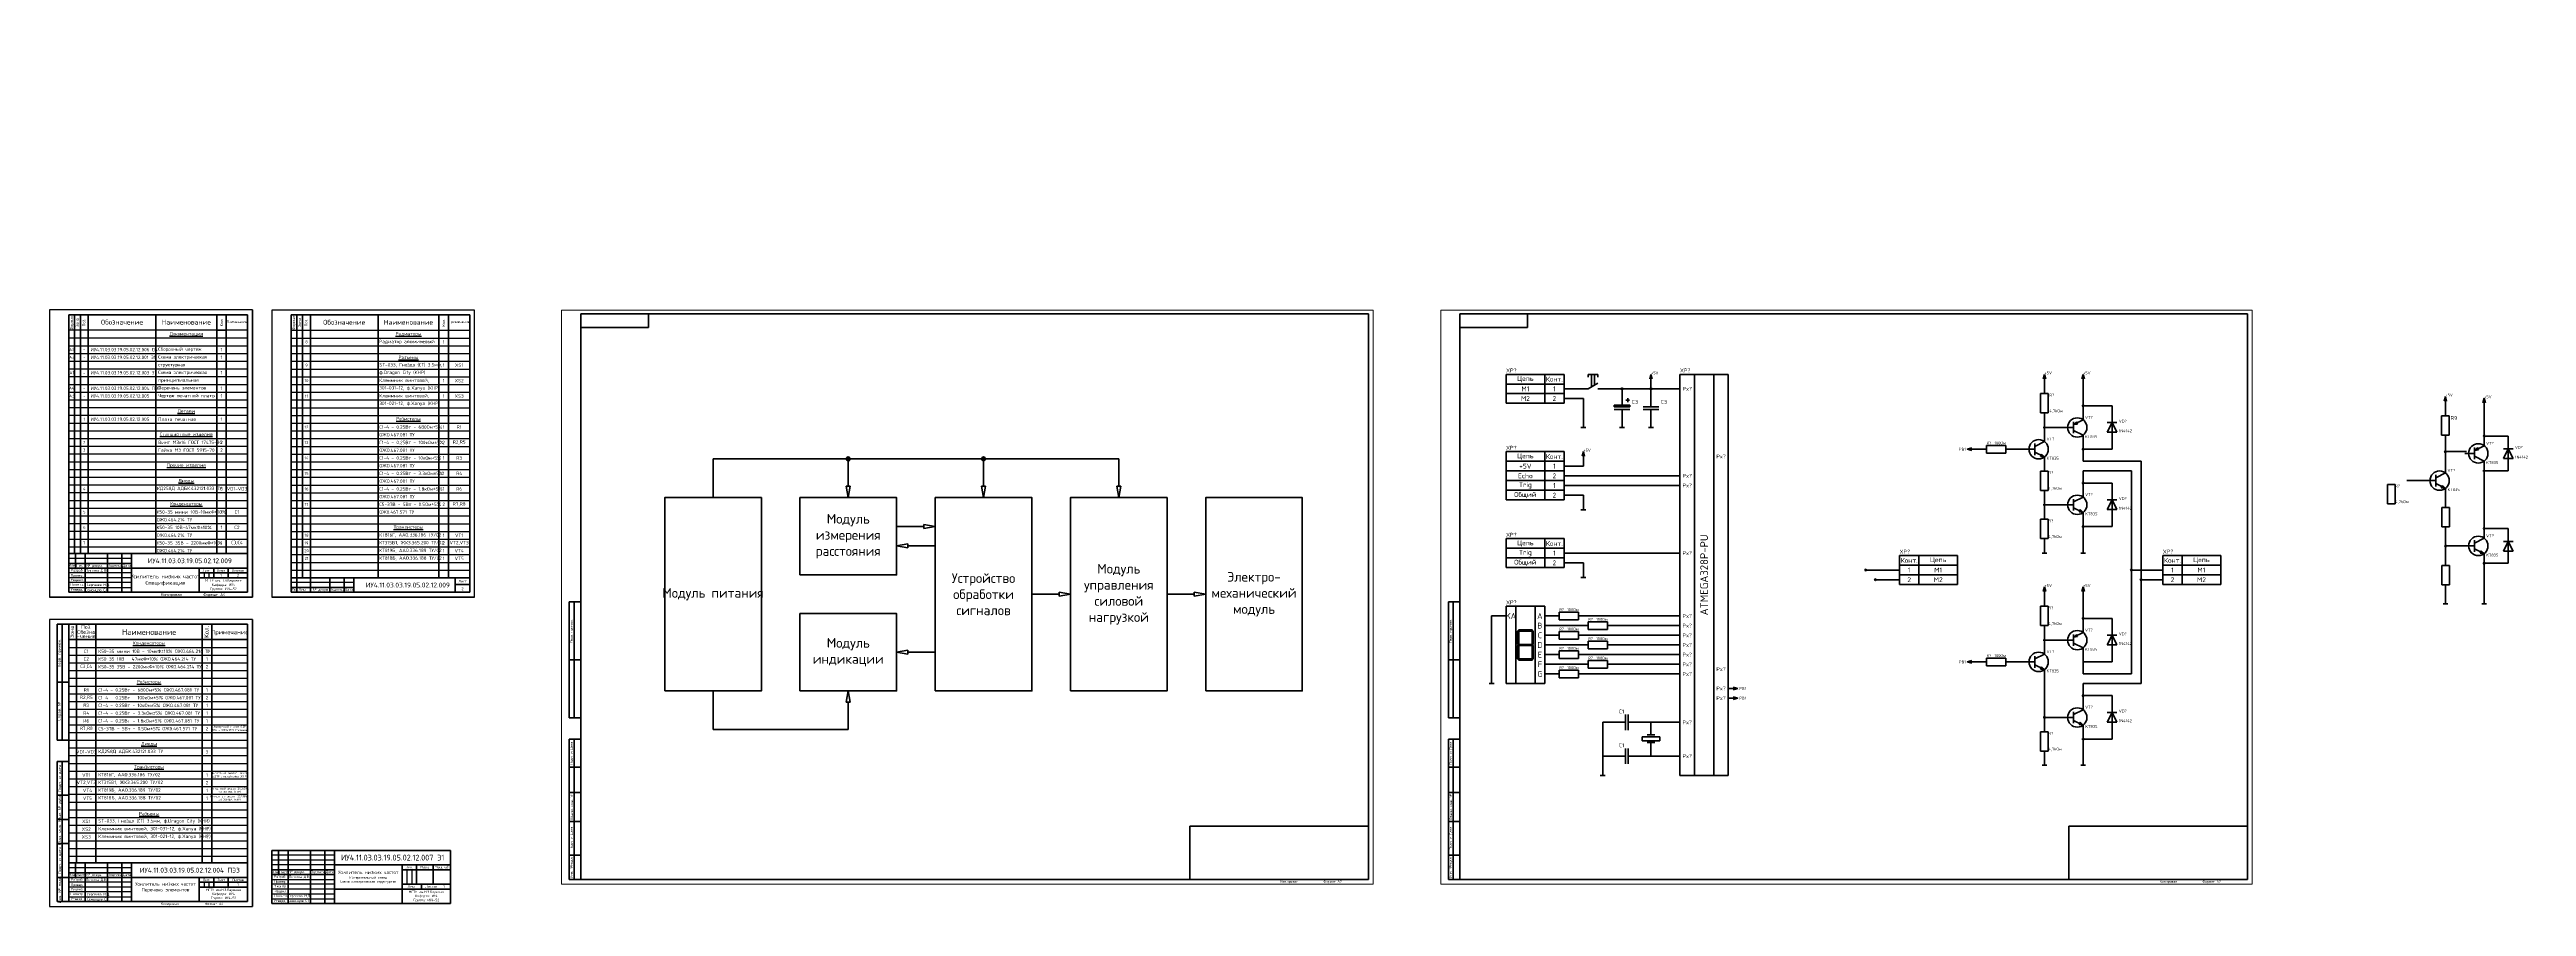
# Model space of a CAD drawing. Header units: millimetres. Extents: x 1850 to 4414, y 604 to 1491.
import ezdxf

# ---------------------------------------------------------------- set-up
doc = ezdxf.new("R2010")
doc.units = ezdxf.units.MM
doc.layers.get('0').update_dxf_attribs({"lineweight": 25})
for name, color, linetype, lineweight in [('Text', 7, 'Continuous', 18), ('Основная толстая', 7, 'Continuous', 50), ('Основная тонкая', 7, 'Continuous', 25), ('Рамка сплошная толстая', 7, 'Continuous', 60), ('Рамка сплошная тонкая', 7, 'Continuous', 30)]:
    doc.layers.add(name, color=color, linetype=linetype, lineweight=lineweight)
doc.layers.add('Текст', color=7, linetype='Continuous')
doc.styles.get("Standard").update_dxf_attribs({"font": 'isocpeur.ttf'})
doc.styles.add('Standart 3.0', font='isocpeur.ttf', dxfattribs={"height": 3})

msp = doc.modelspace()

# ---------------------------------------------------------------- hatches: boundary and pattern name
at = {"lineweight": 35}
h = msp.add_hatch(color=256, dxfattribs=at)
h.dxf.hatch_style = 1
h.paths.add_polyline_path([(2676.8, 1067.5), (2674.8, 1067.5, 0.414214), (2676.8, 1065.5)])
h.paths.add_polyline_path([(2674.8, 1067.5), (2676.8, 1067.5), (2678.8, 1067.5, 1)])
h.paths.add_polyline_path([(2678.8, 1067.5), (2676.8, 1067.5), (2676.8, 1065.5, 0.414214)])
h = msp.add_hatch(color=256, dxfattribs=at)
h.dxf.hatch_style = 1
h.paths.add_polyline_path([(2816.8, 1067.5), (2814.8, 1067.5, 0.414214), (2816.8, 1065.5)])
h.paths.add_polyline_path([(2814.8, 1067.5), (2816.8, 1067.5), (2818.8, 1067.5, 1)])
h.paths.add_polyline_path([(2818.8, 1067.5), (2816.8, 1067.5), (2816.8, 1065.5, 0.414214)])
at = {"layer": 'Text', "lineweight": 35}
h = msp.add_hatch(color=256, dxfattribs=at)
h.dxf.hatch_style = 1
h.paths.add_polyline_path([(3478.5, 1140, 1), (3476.9, 1140, 1)])
h = msp.add_hatch(color=256, dxfattribs=at)
h.dxf.hatch_style = 1
h.paths.add_polyline_path([(3508.5, 1140, 1), (3506.9, 1140, 1)])
h = msp.add_hatch(color=256, dxfattribs=at)
h.dxf.hatch_style = 1
h.paths.add_polyline_path([(3955.8, 1122.5, 1), (3954.2, 1122.5, 1)])
h = msp.add_hatch(color=256, dxfattribs=at)
h.dxf.hatch_style = 1
h.paths.add_polyline_path([(3915.8, 1100, 1), (3914.2, 1100, 1)])
h = msp.add_hatch(color=256, dxfattribs=at)
h.dxf.hatch_style = 1
h.paths.add_polyline_path([(3955.8, 1077.5, 1), (3954.2, 1077.5, 1)])
h = msp.add_hatch(color=256, dxfattribs=at)
h.dxf.hatch_style = 1
h.paths.add_polyline_path([(4371, 1091.2, 1), (4369.4, 1091.2, 1)])
h = msp.add_hatch(color=256, dxfattribs=at)
h.dxf.hatch_style = 1
h.paths.add_polyline_path([(4330.8, 1075, 1), (4329.2, 1075, 1)])
h = msp.add_hatch(color=256, dxfattribs=at)
h.dxf.hatch_style = 1
h.paths.add_polyline_path([(4370.9, 1055.2, 1), (4369.3, 1055.2, 1)])
h = msp.add_hatch(color=256, dxfattribs=at)
h.dxf.hatch_style = 1
h.paths.add_polyline_path([(3955.8, 1042.5, 1), (3954.2, 1042.5, 1)])
h = msp.add_hatch(color=256, dxfattribs=at)
h.dxf.hatch_style = 1
h.paths.add_polyline_path([(3915.8, 1020, 1), (3914.2, 1020, 1)])
h = msp.add_hatch(color=256, dxfattribs=at)
h.dxf.hatch_style = 1
h.paths.add_polyline_path([(3955.8, 997.5, 1), (3954.2, 997.5, 1)])
h = msp.add_hatch(color=256, dxfattribs=at)
h.dxf.hatch_style = 1
h.paths.add_polyline_path([(4331, 977.5, 1), (4329.4, 977.5, 1)])
h = msp.add_hatch(color=256, dxfattribs=at)
h.dxf.hatch_style = 1
h.paths.add_polyline_path([(4371, 995.5, 1), (4369.4, 995.5, 1)])
h = msp.add_hatch(color=256, dxfattribs=at)
h.dxf.hatch_style = 1
h.paths.add_polyline_path([(3730.8, 952.5, 1), (3729.2, 952.5, 1)])
h = msp.add_hatch(color=256, dxfattribs=at)
h.dxf.hatch_style = 1
h.paths.add_polyline_path([(4005.8, 952.5, 1), (4004.2, 952.5, 1)])
h = msp.add_hatch(color=256, dxfattribs=at)
h.dxf.hatch_style = 1
h.paths.add_polyline_path([(4370.9, 959.5, 1), (4369.3, 959.5, 1)])
h = msp.add_hatch(color=256, dxfattribs=at)
h.dxf.hatch_style = 1
h.paths.add_polyline_path([(3740.8, 942.5, 1), (3739.2, 942.5, 1)])
h = msp.add_hatch(color=256, dxfattribs=at)
h.dxf.hatch_style = 1
h.paths.add_polyline_path([(4015.8, 942.5, 1), (4014.2, 942.5, 1)])
h = msp.add_hatch(color=256, dxfattribs=at)
h.dxf.hatch_style = 1
h.paths.add_polyline_path([(3955.8, 902.5, 1), (3954.2, 902.5, 1)])
h = msp.add_hatch(color=256, dxfattribs=at)
h.dxf.hatch_style = 1
h.paths.add_polyline_path([(3370.8, 875.6), (3384.6, 875.6), (3385.2, 875), (3370.2, 875)])
h.paths.add_polyline_path([(3370.2, 875), (3385.2, 875), (3384.6, 874.4), (3370.8, 874.4)])
h.paths.add_polyline_path([(3385.2, 890), (3385.8, 889.4), (3385.8, 875.6), (3385.2, 875)])
h.paths.add_polyline_path([(3369.6, 889.4), (3370.2, 890), (3370.2, 875), (3369.6, 875.6)])
h.paths.add_polyline_path([(3370.2, 890), (3370.8, 889.4), (3370.8, 875.6), (3370.2, 875)])
h.paths.add_polyline_path([(3370.2, 890), (3385.2, 890), (3384.6, 889.4), (3370.8, 889.4)])
h.paths.add_polyline_path([(3384.6, 889.4), (3385.2, 890), (3385.2, 875), (3384.6, 875.6)])
h.paths.add_polyline_path([(3370.8, 890.6), (3384.6, 890.6), (3385.2, 890), (3370.2, 890)])
h.paths.add_polyline_path([(3369.6, 874.4), (3370.2, 875), (3370.2, 860), (3369.6, 860.6)])
h.paths.add_polyline_path([(3370.2, 875), (3370.8, 874.4), (3370.8, 860.6), (3370.2, 860)])
h.paths.add_polyline_path([(3385.2, 875), (3385.8, 874.4), (3385.8, 860.6), (3385.2, 860)])
h.paths.add_polyline_path([(3384.6, 874.4), (3385.2, 875), (3385.2, 860), (3384.6, 860.6)])
h.paths.add_polyline_path([(3370.8, 860.6), (3384.6, 860.6), (3385.2, 860), (3370.2, 860)])
h.paths.add_polyline_path([(3370.2, 860), (3385.2, 860), (3384.6, 859.4), (3370.8, 859.4)])
h = msp.add_hatch(color=256, dxfattribs=at)
h.dxf.hatch_style = 1
h.paths.add_polyline_path([(3915.8, 880, 1), (3914.2, 880, 1)])
h = msp.add_hatch(color=256, dxfattribs=at)
h.dxf.hatch_style = 1
h.paths.add_polyline_path([(3955.8, 822.6, 1), (3954.2, 822.6, 1)])
h = msp.add_hatch(color=256, dxfattribs=at)
h.dxf.hatch_style = 1
h.paths.add_polyline_path([(3915.8, 800.1, 1), (3914.2, 800.1, 1)])
h = msp.add_hatch(color=256, dxfattribs=at)
h.dxf.hatch_style = 1
h.paths.add_polyline_path([(3955.8, 777.6, 1), (3954.2, 777.6, 1)])
at = {"layer": 'Основная толстая'}
h = msp.add_hatch(dxfattribs=at)
h.set_pattern_fill('ANGLE', color=256)
h.set_pattern_definition([(0, (0, 0), (0, 6.985), [5.08, -1.905]), (90, (0, 0), (-6.985, 4e-16), [5.08, -1.905])])
h.paths.add_polyline_path([(3698.7, 1491, 0.414214), (3697.7, 1490), (3698.7, 1490)], flags=17)
h.paths.add_polyline_path([(3699.7, 1490, 1), (3697.7, 1490)])
h.paths.add_polyline_path([(3699.7, 1490), (3697.7, 1490, 1)])
at = {"layer": 'Основная толстая', "lineweight": 35, "ltscale": 0.5}
h = msp.add_hatch(color=256, dxfattribs=at)
h.dxf.hatch_style = 1
h.paths.add_polyline_path([(3948.6, 1104.8), (3948, 1106), (3945, 1103)])
h.paths.add_polyline_path([(3948.6, 1104.8), (3945, 1103), (3949.2, 1103.6)])
h = msp.add_hatch(color=256, dxfattribs=at)
h.dxf.hatch_style = 1
h.paths.add_polyline_path([(4363.8, 1078), (4363.2, 1079.2), (4360.2, 1076.2)])
h.paths.add_polyline_path([(4363.8, 1078), (4360.2, 1076.2), (4364.4, 1076.8)])
h = msp.add_hatch(color=256, dxfattribs=at)
h.dxf.hatch_style = 1
h.paths.add_polyline_path([(3948.6, 884.8), (3948, 886), (3945, 883)])
h.paths.add_polyline_path([(3948.6, 884.8), (3945, 883), (3949.2, 883.6)])
at = {"layer": 'Основная тонкая', "lineweight": 35, "ltscale": 0.5}
h = msp.add_hatch(color=256, dxfattribs=at)
h.dxf.hatch_style = 1
h.paths.add_polyline_path([(3912, 1072.5), (3911.4, 1071.3), (3915, 1069.5, 0.000264), (3915, 1069.5)])
h.paths.add_polyline_path([(3911.4, 1071.3), (3910.8, 1070.1), (3915, 1069.5, 0.00037), (3915, 1069.5)])
h.paths.add_polyline_path([(3915, 1069.5, -0.00037), (3915, 1069.5), (3915, 1069.5)])
h.paths.add_polyline_path([(3915, 1069.5, -0.000264), (3915, 1069.5), (3915, 1069.5)])
h = msp.add_hatch(color=256, dxfattribs=at)
h.dxf.hatch_style = 1
h.paths.add_polyline_path([(4327, 1040), (4326.4, 1038.8), (4330, 1037, 0.000264), (4330, 1037)])
h.paths.add_polyline_path([(4326.4, 1038.8), (4325.8, 1037.6), (4330, 1037, 0.00037), (4330, 1037)])
h.paths.add_polyline_path([(4330, 1037, -0.00037), (4330, 1037), (4330, 1037)])
h.paths.add_polyline_path([(4330, 1037, -0.000264), (4330, 1037), (4330, 1037)])
h = msp.add_hatch(color=256, dxfattribs=at)
h.dxf.hatch_style = 1
h.paths.add_polyline_path([(3952, 1015), (3951.4, 1013.8), (3955, 1012, 0.000264), (3955, 1012)])
h.paths.add_polyline_path([(3951.4, 1013.8), (3950.8, 1012.6), (3955, 1012, 0.00037), (3955, 1012)])
h.paths.add_polyline_path([(3955, 1012, -0.00037), (3955, 1012), (3955, 1012)])
h.paths.add_polyline_path([(3955, 1012, -0.000264), (3955, 1012), (3955, 1012)])
h = msp.add_hatch(color=256, dxfattribs=at)
h.dxf.hatch_style = 1
h.paths.add_polyline_path([(4367.1, 972.5), (4366.5, 971.3), (4370.1, 969.5, 0.000264), (4370.1, 969.5)])
h.paths.add_polyline_path([(4366.5, 971.3), (4365.9, 970.1), (4370.1, 969.5, 0.00037), (4370.1, 969.5)])
h.paths.add_polyline_path([(4370.1, 969.5, -0.00037), (4370.1, 969.5), (4370.1, 969.5)])
h.paths.add_polyline_path([(4370.1, 969.5, -0.000264), (4370.1, 969.5), (4370.1, 969.5)])
h = msp.add_hatch(color=256, dxfattribs=at)
h.dxf.hatch_style = 1
h.paths.add_polyline_path([(3912, 852.5), (3911.4, 851.3), (3915, 849.5, 0.000264), (3915, 849.5)])
h.paths.add_polyline_path([(3911.4, 851.3), (3910.8, 850.1), (3915, 849.5, 0.00037), (3915, 849.5)])
h.paths.add_polyline_path([(3915, 849.5, -0.00037), (3915, 849.5), (3915, 849.5)])
h.paths.add_polyline_path([(3915, 849.5, -0.000264), (3915, 849.5), (3915, 849.5)])
h = msp.add_hatch(color=256, dxfattribs=at)
h.dxf.hatch_style = 1
h.paths.add_polyline_path([(3952, 795), (3951.4, 793.8), (3955, 792, 0.000264), (3955, 792)])
h.paths.add_polyline_path([(3951.4, 793.8), (3950.8, 792.6), (3955, 792, 0.00037), (3955, 792)])
h.paths.add_polyline_path([(3955, 792, -0.00037), (3955, 792), (3955, 792)])
h.paths.add_polyline_path([(3955, 792, -0.000264), (3955, 792), (3955, 792)])

# ---------------------------------------------------------------- linework, layer by layer
at = {"lineweight": 35}
for p, q in [((3357.7, 1145), (3357.7, 1155)), ((3357.7, 1155), (3357.7, 1135)), ((3357.7, 1155), (3397.7, 1155)), ((3357.7, 1145), (3357.7, 1155)), ((3357.7, 1155), (3357.7, 1135)), ((3397.7, 1155), (3397.7, 1145)), ((3397.7, 1155), (3417.7, 1155)), ((3417.7, 1155), (3417.7, 1145)), ((3417.7, 1155), (3417.7, 1145)), ((3397.7, 1145), (3357.7, 1145)), ((3357.7, 1135), (3357.7, 1125)), ((3357.7, 1135), (3357.7, 1125)), ((3397.7, 1135), (3357.7, 1135)), ((3397.7, 1125), (3397.7, 1145)), ((3417.7, 1145), (3397.7, 1145)), ((3417.7, 1135), (3397.7, 1135)), ((3417.7, 1145), (3417.7, 1135)), ((3417.7, 1145), (3417.7, 1135)), ((3417.7, 1140), (3421.7, 1140)), ((3417.7, 1135), (3417.7, 1125)), ((3417.7, 1135), (3417.7, 1125)), ((3417.7, 1130), (3421.7, 1130)), ((3357.7, 1125), (3397.7, 1125)), ((3417.7, 1125), (3397.7, 1125)), ((2536.8, 1027.5), (2536.8, 1067.5)), ((2536.8, 1067.5), (2956.8, 1067.5)), ((2676.8, 1039.3), (2676.8, 1067.5)), ((2816.8, 1039.3), (2816.8, 1067.5)), ((2956.8, 1039.3), (2956.8, 1067.5)), ((3357.7, 1065), (3357.7, 1075)), ((3357.7, 1075), (3357.7, 1055)), ((3357.7, 1075), (3397.7, 1075)), ((3357.7, 1065), (3357.7, 1075)), ((3357.7, 1075), (3357.7, 1055)), ((3397.7, 1065), (3357.7, 1065)), ((3357.7, 1055), (3357.7, 1045)), ((3357.7, 1055), (3357.7, 1045)), ((3397.7, 1055), (3357.7, 1055)), ((3357.7, 1045), (3357.7, 1055)), ((3357.7, 1055), (3357.7, 1035)), ((3357.7, 1055), (3397.7, 1055)), ((3357.7, 1045), (3357.7, 1055)), ((3357.7, 1055), (3357.7, 1035)), ((3397.7, 1075), (3397.7, 1065)), ((3397.7, 1075), (3417.7, 1075)), ((3397.7, 1045), (3397.7, 1065)), ((3417.7, 1065), (3397.7, 1065)), ((3417.7, 1055), (3397.7, 1055)), ((3397.7, 1055), (3397.7, 1045)), ((3397.7, 1055), (3417.7, 1055)), ((3417.7, 1075), (3417.7, 1065)), ((3417.7, 1075), (3417.7, 1065)), ((3417.7, 1065), (3417.7, 1055)), ((3417.7, 1065), (3417.7, 1055)), ((3417.7, 1055), (3417.7, 1045)), ((3417.7, 1055), (3417.7, 1045)), ((3417.7, 1055), (3417.7, 1045)), ((3417.7, 1055), (3417.7, 1045)), ((2676.8, 1027.5), (2674.7, 1039.3)), ((2678.9, 1039.3), (2674.7, 1039.3)), ((2676.8, 1039.3), (2676.8, 1039.5)), ((2676.8, 1027.5), (2678.9, 1039.3)), ((2816.8, 1027.5), (2814.7, 1039.3)), ((2818.9, 1039.3), (2814.7, 1039.3)), ((2816.8, 1039.3), (2816.8, 1039.5)), ((2816.8, 1027.5), (2818.9, 1039.3)), ((2956.8, 1027.5), (2954.7, 1039.3)), ((2958.9, 1039.3), (2954.7, 1039.3)), ((2956.8, 1039.3), (2956.8, 1039.5)), ((2956.8, 1027.5), (2958.9, 1039.3)), ((3357.7, 1045), (3397.7, 1045)), ((3397.7, 1045), (3357.7, 1045)), ((3357.7, 1035), (3357.7, 1025)), ((3357.7, 1035), (3357.7, 1025)), ((3397.7, 1035), (3357.7, 1035)), ((3417.7, 1045), (3397.7, 1045)), ((3397.7, 1025), (3397.7, 1045)), ((3417.7, 1045), (3397.7, 1045)), ((3417.7, 1035), (3397.7, 1035)), ((3417.7, 1045), (3417.7, 1035)), ((3417.7, 1045), (3417.7, 1035)), ((3417.7, 1035), (3417.7, 1025)), ((3417.7, 1035), (3417.7, 1025)), ((3357.7, 1025), (3397.7, 1025)), ((3417.7, 1025), (3397.7, 1025)), ((2726.8, 997.5), (2755, 997.5)), ((2726.8, 977.5), (2738.6, 979.6)), ((2726.8, 977.5), (2738.6, 975.4)), ((2738.6, 975.4), (2738.6, 979.6)), ((2738.6, 977.5), (2766.8, 977.5)), ((2738.6, 977.5), (2738.8, 977.5)), ((2755, 997.5), (2754.8, 997.5)), ((2766.8, 997.5), (2755, 999.6)), ((2755, 999.6), (2755, 995.4)), ((2766.8, 997.5), (2755, 995.4)), ((3357.7, 975), (3357.7, 985)), ((3357.7, 985), (3357.7, 965)), ((3357.7, 985), (3397.7, 985)), ((3357.7, 975), (3357.7, 985)), ((3357.7, 985), (3357.7, 965)), ((3397.7, 975), (3357.7, 975)), ((3397.7, 985), (3397.7, 975)), ((3397.7, 985), (3417.7, 985)), ((3397.7, 955), (3397.7, 975)), ((3417.7, 975), (3397.7, 975)), ((3417.7, 985), (3417.7, 975)), ((3417.7, 985), (3417.7, 975)), ((3417.7, 975), (3417.7, 965)), ((3417.7, 975), (3417.7, 965)), ((3357.7, 965), (3357.7, 955)), ((3357.7, 965), (3357.7, 955)), ((3397.7, 965), (3357.7, 965)), ((3357.7, 955), (3357.7, 965)), ((3357.7, 965), (3397.7, 965)), ((3357.7, 955), (3357.7, 965)), ((3357.7, 955), (3397.7, 955)), ((3397.7, 955), (3357.7, 955)), ((3417.7, 965), (3397.7, 965)), ((3397.7, 965), (3397.7, 955)), ((3397.7, 965), (3417.7, 965)), ((3417.7, 955), (3397.7, 955)), ((3417.7, 955), (3397.7, 955)), ((3417.7, 965), (3417.7, 955)), ((3417.7, 965), (3417.7, 955)), ((3417.7, 965), (3417.7, 955)), ((3417.7, 965), (3417.7, 955)), ((3765, 967.5), (3765, 957.5)), ((3785, 967.5), (3765, 967.5)), ((3765, 967.5), (3765, 957.5)), ((3765, 957.5), (3765, 947.5)), ((3765, 957.5), (3785, 957.5)), ((3765, 957.5), (3765, 947.5)), ((3825, 967.5), (3785, 967.5)), ((3785, 967.5), (3785, 957.5)), ((3785, 957.5), (3825, 957.5)), ((3785, 937.5), (3785, 957.5)), ((3825, 957.5), (3825, 967.5)), ((3825, 967.5), (3825, 947.5)), ((4057.5, 967.5), (4037.5, 967.5)), ((4037.5, 957.5), (4057.5, 957.5)), ((4097.5, 967.5), (4057.5, 967.5)), ((4057.5, 967.5), (4057.5, 957.5)), ((4057.5, 957.5), (4097.5, 957.5)), ((4057.5, 937.5), (4057.5, 957.5)), ((4097.5, 957.5), (4097.5, 967.5)), ((4097.5, 967.5), (4097.5, 947.5)), ((2866.8, 927.5), (2895, 927.5)), ((2895, 927.5), (2894.8, 927.5)), ((2906.8, 927.5), (2895, 929.6)), ((2895, 929.6), (2895, 925.4)), ((2906.8, 927.5), (2895, 925.4)), ((3006.8, 927.5), (3035, 927.5)), ((3035, 927.5), (3034.8, 927.5)), ((3046.8, 927.5), (3035, 929.6)), ((3035, 929.6), (3035, 925.4)), ((3046.8, 927.5), (3035, 925.4)), ((3765, 947.5), (3765, 937.5)), ((3765, 947.5), (3765, 937.5)), ((3765, 947.5), (3785, 947.5)), ((3765, 937.5), (3785, 937.5)), ((3785, 947.5), (3825, 947.5)), ((3825, 937.5), (3785, 937.5)), ((3825, 947.5), (3825, 937.5)), ((4037.5, 947.5), (4057.5, 947.5)), ((4037.5, 937.5), (4057.5, 937.5)), ((4057.5, 947.5), (4097.5, 947.5)), ((4097.5, 937.5), (4057.5, 937.5)), ((4097.5, 947.5), (4097.5, 937.5)), ((2726.8, 867.5), (2738.6, 869.6)), ((2726.8, 867.5), (2738.6, 865.4)), ((2738.6, 865.4), (2738.6, 869.6)), ((2738.6, 867.5), (2766.8, 867.5)), ((2738.6, 867.5), (2738.8, 867.5)), ((2536.8, 787.5), (2536.8, 827.5)), ((2676.8, 827.5), (2674.7, 815.7)), ((2676.8, 827.5), (2678.9, 815.7)), ((2674.7, 815.7), (2678.9, 815.7)), ((2676.8, 815.7), (2676.8, 815.5)), ((2676.8, 815.7), (2676.8, 787.5)), ((2676.8, 787.5), (2536.8, 787.5))]:
    msp.add_line(p, q, dxfattribs=at)
for points in [[(2486.8, 827.5), (2586.8, 827.5), (2586.8, 1027.5), (2486.8, 1027.5)], [(2626.8, 947.5), (2726.8, 947.5), (2726.8, 1027.5), (2626.8, 1027.5)], [(2766.8, 827.5), (2866.8, 827.5), (2866.8, 1027.5), (2766.8, 1027.5)], [(2906.8, 827.5), (3006.8, 827.5), (3006.8, 1027.5), (2906.8, 1027.5)], [(3046.8, 827.5), (3146.8, 827.5), (3146.8, 1027.5), (3046.8, 1027.5)], [(2626.8, 827.5), (2726.8, 827.5), (2726.8, 907.5), (2626.8, 907.5)]]:
    msp.add_lwpolyline(points, close=True, dxfattribs=at)
for centre in [(2676.8, 1067.5), (2816.8, 1067.5)]:
    msp.add_circle(centre, 2, dxfattribs=at)
at = {"layer": 'Text', "lineweight": 35}
for p, q in [((2400, 1217.5), (2400, 632.5)), ((2400, 1217.5), (3215.2, 1217.5)), ((3310, 1217.5), (3310, 632.5)), ((3310, 1217.5), (4125.2, 1217.5)), ((3446.2, 1155), (3442.7, 1155)), ((3442.7, 1155), (3442.7, 1152)), ((3447.7, 1155), (3446.2, 1155)), ((3446.2, 1155), (3446.2, 1147)), ((3447.7, 1155), (3449.2, 1155)), ((3449.2, 1155), (3449.2, 1148.7)), ((3449.2, 1155), (3452.7, 1155)), ((3452.7, 1155), (3452.7, 1152)), ((3507.7, 1155), (3506.4, 1150.2)), ((3507.7, 1155), (3509, 1150.2)), ((3537.7, 740), (3537.7, 1155)), ((3537.7, 1155), (3547.7, 1155)), ((3577.7, 1155), (3547.7, 1155)), ((3552.7, 1155), (3552.7, 740)), ((3572.7, 1155), (3572.7, 739.9)), ((3587.7, 1155), (3577.7, 1155)), ((3587.7, 739.9), (3587.7, 1155)), ((3915, 1155), (3913.7, 1150.2)), ((3915, 1155), (3916.3, 1150.2)), ((3955, 1155), (3953.7, 1150.2)), ((3955, 1155), (3955, 1120)), ((3955, 1155), (3956.3, 1150.2)), ((3421.7, 1140), (3432.7, 1140)), ((3421.7, 1130), (3437.7, 1130)), ((3432.7, 1140), (3437.7, 1140)), ((3437.7, 1140), (3442.7, 1140)), ((3437.7, 1130), (3437.7, 1105)), ((3442.7, 1140), (3452.7, 1145.7)), ((3446.2, 1147), (3446.2, 1142)), ((3449.2, 1148.7), (3449.2, 1143.7)), ((3452.7, 1140), (3457.7, 1140)), ((3462.7, 1140), (3457.7, 1140)), ((3462.7, 1140), (3507.7, 1140)), ((3477.7, 1140), (3477.7, 1130)), ((3507.7, 1140), (3512.7, 1140)), ((3507.7, 1140), (3507.7, 1130)), ((3512.7, 1140), (3537.7, 1140)), ((4330, 1132.1), (4328.7, 1127.2)), ((4330, 1132.1), (4331.3, 1127.2)), ((4370.2, 1130.3), (4368.9, 1125.4)), ((4370.2, 1130.3), (4371.5, 1125.4)), ((3477.7, 1105), (3477.7, 1117)), ((3507.7, 1105), (3507.7, 1117)), ((3915, 1105), (3915, 1090)), ((3955, 1122.5), (3985, 1122.5)), ((3955, 1115), (3955, 1120)), ((3980, 1095), (3985, 1105)), ((3980, 1105), (3990, 1105)), ((3985, 1122.5), (3985, 1120)), ((3985, 1120), (3985, 1110)), ((3985, 1105), (3985, 1095)), ((3985, 1105), (3990, 1095)), ((3835, 1077.5), (3839.8, 1078.8)), ((3845, 1077.5), (3835, 1077.5)), ((3835, 1077.5), (3839.8, 1076.2)), ((3895.6, 1077.5), (3885, 1077.5)), ((3895.6, 1077.5), (3899, 1077.5)), ((3935, 1100), (3915, 1100)), ((3915, 1090), (3915, 1087.5)), ((3955, 1085), (3955, 1080)), ((3955, 1080), (3955, 1065)), ((3955, 1077.5), (3985, 1077.5)), ((3980, 1095), (3990, 1095)), ((3985, 1080), (3985, 1090)), ((3985, 1080), (3985, 1077.5)), ((4330, 1082.1), (4330, 1067.1)), ((4370.2, 1088.2), (4370.2, 1093.2)), ((4370.2, 1081.2), (4370.2, 1091.2)), ((4370.2, 1091.2), (4395, 1091.2)), ((4390, 1067.9), (4395, 1077.9)), ((4390, 1077.9), (4400, 1077.9)), ((4395, 1077.9), (4395, 1091.2)), ((4395, 1077.9), (4395, 1067.9)), ((4395, 1077.9), (4400, 1067.9)), ((3417.7, 1060), (3437.7, 1060)), ((3437.7, 1075), (3436.4, 1070.2)), ((3437.7, 1075), (3439, 1070.2)), ((3955, 1065), (4015, 1065)), ((3955, 1042.5), (3955, 1055)), ((3955, 1055), (4005, 1055)), ((4005, 847.5), (4005, 1055)), ((4015, 1065), (4015, 1055)), ((4015, 835.1), (4015, 1055)), ((4350, 1075), (4330, 1075)), ((4330, 1055), (4330, 1075)), ((4330, 1075), (4351.9, 1075)), ((4330, 1062), (4330, 1067.1)), ((4370.1, 1065.2), (4370.1, 1055.2)), ((4370.1, 1055.2), (4395, 1055.2)), ((4370.2, 1058.2), (4370.2, 1053.2)), ((4370.2, 1053.2), (4370.2, 1028.2)), ((4390, 1067.9), (4400, 1067.9)), ((4395, 1070.4), (4395, 1060.4)), ((4395, 1055.2), (4395, 1060.4)), ((3417.7, 1050), (3537.7, 1050)), ((3417.7, 1040), (3537.7, 1040)), ((3417.7, 1030), (3437.7, 1030)), ((3985, 1042.5), (3955, 1042.5)), ((3955, 1040), (3955, 1042.5)), ((3955, 1040), (3955, 1030)), ((3985, 1042.5), (3985, 1040)), ((3985, 1040), (3985, 1025)), ((4315, 1045), (4300, 1045)), ((4330.2, 1037.2), (4330.2, 1017.2)), ((4370.2, 1032.5), (4370.2, 997.5)), ((3915, 1025), (3915, 1005)), ((3935.6, 1020.1), (3915, 1020.1)), ((3955, 1005), (3955, 1000)), ((3955, 1000), (3955, 975)), ((3980, 1015), (3985, 1025)), ((3980, 1025), (3990, 1025)), ((3980, 1015), (3990, 1015)), ((3985, 1025), (3985, 1015)), ((3985, 1025), (3990, 1015)), ((3985, 1000), (3985, 1015)), ((3985, 1000), (3985, 997.5)), ((3955, 997.5), (3985, 997.5)), ((4330.2, 997.2), (4330.2, 977.2)), ((4350.2, 977.5), (4330.2, 977.5)), ((4330.2, 977.5), (4352, 977.5)), ((4330.2, 977.2), (4330.2, 957.2)), ((4370.2, 992.5), (4370.2, 997.5)), ((4370.2, 985.5), (4370.2, 995.5)), ((4370.2, 995.5), (4395, 995.5)), ((4390, 972.2), (4395, 982.2)), ((4390, 982.2), (4400, 982.2)), ((4395, 982.2), (4395, 995.5)), ((4395, 982.2), (4395, 972.2)), ((4395, 982.2), (4400, 972.2)), ((4395, 974.7), (4395, 964.7)), ((3417.7, 970), (3537.7, 970)), ((3417.7, 960), (3437.7, 960)), ((3765, 952.5), (3730, 952.5)), ((4037.5, 952.5), (4005, 952.5)), ((4037.5, 967.5), (4037.5, 937.5)), ((4370.1, 969.5), (4370.1, 959.5)), ((4370.1, 959.5), (4395, 959.5)), ((4370.2, 962.5), (4370.2, 957.5)), ((4370.2, 957.5), (4370.2, 917.8)), ((4390, 972.2), (4400, 972.2)), ((4395, 959.5), (4395, 964.7)), ((3765, 942.5), (3740, 942.5)), ((3915, 935), (3913.7, 930.2)), ((3915, 935), (3916.3, 930.2)), ((3955, 935), (3953.7, 930.2)), ((3955, 935), (3956.3, 930.2)), ((3955, 935), (3955, 902.5)), ((4037.5, 942.5), (4015, 942.5)), ((4330.2, 937.2), (4330.2, 917.5)), ((3357.7, 905), (3342.7, 905)), ((3342.7, 905), (3342.7, 835)), ((3347.7, 905), (3357.7, 905)), ((3357.7, 905), (3347.7, 905)), ((3377.7, 915), (3357.7, 915)), ((3357.7, 915), (3357.7, 835)), ((3367.7, 835), (3367.7, 915)), ((3367.7, 915), (3387.7, 915)), ((3387.7, 915), (3387.7, 835)), ((3387.7, 915), (3397.7, 915)), ((3397.7, 915), (3397.7, 835)), ((3407.7, 905), (3397.7, 905)), ((3407.7, 905), (3412.7, 905)), ((3432.7, 905), (3537.7, 905)), ((3955, 902.5), (3985, 902.5)), ((3955, 902.5), (3955, 890)), ((3985, 902.5), (3985, 900)), ((3985, 900), (3985, 890)), ((3370.2, 890), (3369.6, 889.4)), ((3369.6, 889.4), (3369.6, 875.6)), ((3370.2, 875), (3369.6, 875.6)), ((3370.2, 875), (3369.6, 874.4)), ((3369.6, 874.4), (3369.6, 860.6)), ((3370.2, 890), (3370.8, 890.6)), ((3370.2, 890), (3370.2, 875)), ((3370.2, 890), (3370.2, 875)), ((3370.2, 890), (3370.8, 889.4)), ((3370.2, 890), (3385.2, 890)), ((3370.2, 890), (3370.8, 889.4)), ((3370.2, 890), (3385.2, 890)), ((3370.2, 875), (3370.8, 875.6)), ((3370.2, 875), (3370.8, 875.6)), ((3370.2, 875), (3370.2, 860)), ((3370.2, 875), (3370.2, 860)), ((3370.2, 875), (3370.8, 874.4)), ((3370.2, 875), (3385.2, 875)), ((3370.2, 875), (3370.8, 874.4)), ((3370.2, 875), (3385.2, 875)), ((3370.8, 890.6), (3384.6, 890.6)), ((3370.8, 889.4), (3370.8, 875.6)), ((3370.8, 889.4), (3384.6, 889.4)), ((3370.8, 875.6), (3384.6, 875.6)), ((3370.8, 874.4), (3370.8, 860.6)), ((3370.8, 874.4), (3384.6, 874.4)), ((3385.2, 890), (3384.6, 890.6)), ((3385.2, 890), (3384.6, 889.4)), ((3385.2, 890), (3384.6, 889.4)), ((3384.6, 889.4), (3384.6, 875.6)), ((3385.2, 875), (3384.6, 875.6)), ((3385.2, 875), (3384.6, 875.6)), ((3385.2, 875), (3384.6, 874.4)), ((3385.2, 875), (3384.6, 874.4)), ((3384.6, 874.4), (3384.6, 860.6)), ((3385.2, 890), (3385.2, 875)), ((3385.2, 890), (3385.2, 875)), ((3385.2, 890), (3385.8, 889.4)), ((3385.2, 875), (3385.8, 875.6)), ((3385.2, 875), (3385.2, 860)), ((3385.2, 875), (3385.2, 860)), ((3385.2, 875), (3385.8, 874.4)), ((3385.8, 889.4), (3385.8, 875.6)), ((3385.8, 874.4), (3385.8, 860.6)), ((3407.7, 895), (3397.7, 895)), ((3407.7, 895), (3397.7, 895)), ((3407.7, 885), (3397.7, 885)), ((3407.7, 875), (3397.7, 875)), ((3407.7, 895), (3442.7, 895)), ((3407.7, 885), (3412.7, 885)), ((3407.7, 875), (3442.7, 875)), ((3432.7, 885), (3537.7, 885)), ((3462.7, 895), (3537.7, 895)), ((3462.7, 875), (3537.7, 875)), ((3915, 885), (3915, 867.5)), ((3935, 880), (3915, 880)), ((3980, 875), (3985, 885)), ((3980, 885), (3990, 885)), ((3980, 875), (3990, 875)), ((3985, 885), (3985, 875)), ((3985, 885), (3990, 875)), ((3370.2, 860), (3369.6, 860.6)), ((3370.2, 860), (3370.8, 860.6)), ((3370.2, 860), (3370.8, 860.6)), ((3370.2, 860), (3385.2, 860)), ((3370.2, 860), (3370.8, 859.4)), ((3370.2, 860), (3385.2, 860)), ((3370.8, 860.6), (3384.6, 860.6)), ((3370.8, 859.4), (3384.6, 859.4)), ((3385.2, 860), (3384.6, 860.6)), ((3385.2, 860), (3384.6, 860.6)), ((3385.2, 860), (3384.6, 859.4)), ((3385.2, 860), (3385.8, 860.6)), ((3407.7, 865), (3397.7, 865)), ((3407.7, 855), (3397.7, 855)), ((3407.7, 865), (3412.7, 865)), ((3407.7, 855), (3442.7, 855)), ((3432.7, 865), (3537.7, 865)), ((3462.7, 855), (3537.7, 855)), ((3835, 857.5), (3839.8, 858.8)), ((3845, 857.5), (3835, 857.5)), ((3835, 857.5), (3839.8, 856.2)), ((3900, 857.5), (3885, 857.5)), ((3955, 870), (3955, 857.5)), ((3955, 857.5), (3985, 857.5)), ((3955, 857.5), (3955, 845)), ((3985, 860), (3985, 870)), ((3985, 860), (3985, 857.5)), ((4005, 845), (4005, 847.5)), ((3397.7, 835), (3357.7, 835)), ((3407.7, 845), (3397.7, 845)), ((3407.7, 845), (3412.7, 845)), ((3432.7, 845), (3537.7, 845)), ((3587.7, 830), (3597.7, 830)), ((3597.7, 830), (3592.8, 831.3)), ((3597.7, 830), (3592.8, 828.7)), ((3597.7, 820), (3592.8, 821.3)), ((3955, 845), (4005, 845)), ((3955, 822.6), (3955, 835.1)), ((3955, 835.1), (4015, 835.1)), ((3985, 822.6), (3955, 822.6)), ((3955, 820.1), (3955, 822.6)), ((3985, 822.6), (3985, 820.1)), ((3472.7, 795), (3457.7, 795)), ((3457.7, 795), (3457.7, 760)), ((3472.7, 795), (3479.7, 795)), ((3507.7, 795), (3492.7, 795)), ((3507.7, 792), (3507.7, 795)), ((3507.7, 795), (3537.7, 795)), ((3587.7, 820), (3597.7, 820)), ((3597.7, 820), (3592.8, 818.7)), ((3915, 805.1), (3915, 785.1)), ((3935.6, 800.1), (3915, 800.1)), ((3955, 820.1), (3955, 810)), ((3980, 795.1), (3985, 805.1)), ((3980, 805.1), (3990, 805.1)), ((3980, 795.1), (3990, 795.1)), ((3985, 820.1), (3985, 810.1)), ((3985, 805.1), (3985, 795.1)), ((3985, 805.1), (3990, 795.1)), ((3498.7, 776), (3498.7, 780)), ((3498.7, 780), (3516.7, 780)), ((3516.7, 776), (3498.7, 776)), ((3511.7, 782), (3503.7, 782)), ((3511.7, 774), (3503.7, 774)), ((3507.7, 782), (3507.7, 792)), ((3507.7, 774), (3507.7, 764)), ((3516.7, 776), (3516.7, 780)), ((3955, 785.1), (3955, 780.1)), ((3955, 780.1), (3955, 755.1)), ((3955, 777.6), (3985, 777.6)), ((3985, 780.1), (3985, 790.1)), ((3985, 780.1), (3985, 777.6)), ((3457.7, 760), (3472.7, 760)), ((3457.7, 760), (3457.7, 745)), ((3472.7, 760), (3479.7, 760)), ((3507.7, 760), (3492.7, 760)), ((3507.7, 764), (3507.7, 760)), ((3507.7, 760), (3537.7, 760)), ((3587.7, 739.9), (3537.7, 740))]:
    msp.add_line(p, q, dxfattribs=at)
for centre in [(3477.7, 1140), (3507.7, 1140), (3955, 1122.5), (3915, 1100), (3955, 1077.5), (4370.2, 1091.2), (4330, 1075), (4370.1, 1055.2), (3955, 1042.5), (3915, 1020), (3955, 997.5), (4330.2, 977.5), (4370.2, 995.5), (3730, 952.5), (4005, 952.5), (4370.1, 959.5), (3740, 942.5), (4015, 942.5), (3955, 902.5), (3915, 880), (3955, 822.6), (3915, 800.1), (3955, 777.6)]:
    msp.add_circle(centre, 0.8, dxfattribs=at)
at = {"layer": 'Основная толстая', "lineweight": 35, "ltscale": 2}
for p, q in [((3485.6, 1128.2), (3481.6, 1128.2)), ((3483.6, 1126.2), (3483.6, 1130.2)), ((3911, 1135), (3911, 1115)), ((3919, 1135), (3911, 1135)), ((3919, 1115), (3919, 1135)), ((3469.7, 1121.5), (3485.7, 1121.5)), ((3469.7, 1118.5), (3485.7, 1118.5)), ((3499.7, 1121.5), (3515.7, 1121.5)), ((3499.7, 1118.5), (3515.7, 1118.5)), ((3919, 1115), (3911, 1115)), ((3955, 1108), (3945, 1103)), ((3945, 1094), (3945, 1106)), ((3945, 1103), (3948, 1106)), ((3949.2, 1103.6), (3945, 1103)), ((4326, 1112.1), (4334, 1112.1)), ((4326, 1112.1), (4326, 1092.1)), ((4334, 1092.1), (4334, 1112.1)), ((3435.1, 1099.9), (3440.2, 1099.9)), ((3475.1, 1099.9), (3480.2, 1099.9)), ((3505.1, 1099.9), (3510.2, 1099.9)), ((3875, 1081.5), (3855, 1081.5)), ((3855, 1081.5), (3855, 1073.5)), ((3875, 1081.5), (3875, 1073.5)), ((3905, 1077.5), (3899, 1077.5)), ((3915, 1085.5), (3905, 1080.5)), ((3905, 1083.5), (3905, 1071.5)), ((3945, 1100), (3939, 1100)), ((3955, 1092), (3945, 1097)), ((4326, 1092.1), (4334, 1092.1)), ((4370.2, 1081.2), (4360.2, 1076.2)), ((4360.2, 1067.2), (4360.2, 1079.2)), ((4360.2, 1076.2), (4363.2, 1079.2)), ((3855, 1073.5), (3875, 1073.5)), ((3915, 1069.5), (3905, 1074.5)), ((3911, 1054.9), (3911, 1034.9)), ((3919, 1054.9), (3911, 1054.9)), ((3919, 1034.9), (3919, 1054.9)), ((4330, 1053), (4320, 1048)), ((4360.2, 1073.2), (4354.2, 1073.2)), ((4364.4, 1076.8), (4360.2, 1076.2)), ((4370.2, 1065.2), (4360.2, 1070.2)), ((3919, 1034.9), (3911, 1034.9)), ((3955, 1028), (3945, 1023)), ((3945, 1026), (3945, 1014)), ((4270, 1041), (4270, 1021)), ((4278, 1041), (4270, 1041)), ((4278, 1021), (4278, 1041)), ((4320, 1045), (4314, 1045)), ((4320, 1051), (4320, 1039)), ((4330, 1037), (4320, 1042)), ((3435.1, 1014.9), (3440.2, 1014.9)), ((3911, 1005), (3911, 985)), ((3919, 1005), (3911, 1005)), ((3919, 985), (3919, 1005)), ((3945, 1020), (3939, 1020)), ((3955, 1012), (3945, 1017)), ((4278, 1021), (4270, 1021)), ((4326.2, 1017.2), (4334.2, 1017.2)), ((4326.2, 1017.2), (4326.2, 997.2)), ((4334.2, 997.2), (4334.2, 1017.2)), ((3919, 985), (3911, 985)), ((4326.2, 997.2), (4334.2, 997.2)), ((4360.1, 977.5), (4354.1, 977.5)), ((4370.1, 985.5), (4360.1, 980.5)), ((4360.1, 983.5), (4360.1, 971.5)), ((4370.1, 969.5), (4360.1, 974.5)), ((3912.5, 969.9), (3917.5, 969.9)), ((3952.5, 969.9), (3957.5, 969.9)), ((4326.2, 957.2), (4334.2, 957.2)), ((4326.2, 957.2), (4326.2, 937.2)), ((4334.2, 937.2), (4334.2, 957.2)), ((3435.1, 944.9), (3440.2, 944.9)), ((4326.2, 937.2), (4334.2, 937.2)), ((3432.7, 909), (3412.7, 909)), ((3412.7, 909), (3412.7, 901)), ((3412.7, 901), (3432.7, 901)), ((3432.7, 909), (3432.7, 901)), ((3462.7, 899), (3442.7, 899)), ((3442.7, 899), (3442.7, 891)), ((3462.7, 899), (3462.7, 891)), ((3911, 915), (3911, 895)), ((3919, 915), (3911, 915)), ((3919, 895), (3919, 915)), ((4327.6, 917.5), (4332.7, 917.5)), ((4367.6, 917.5), (4372.7, 917.5)), ((3432.7, 889), (3412.7, 889)), ((3412.7, 889), (3412.7, 881)), ((3412.7, 881), (3432.7, 881)), ((3432.7, 889), (3432.7, 881)), ((3442.7, 891), (3462.7, 891)), ((3462.7, 879), (3442.7, 879)), ((3442.7, 879), (3442.7, 871)), ((3462.7, 879), (3462.7, 871)), ((3919, 895), (3911, 895)), ((3945, 880), (3939, 880)), ((3955, 888), (3945, 883)), ((3945, 874), (3945, 886)), ((3945, 883), (3948, 886)), ((3949.2, 883.6), (3945, 883)), ((3955, 872), (3945, 877)), ((3432.7, 869), (3412.7, 869)), ((3412.7, 869), (3412.7, 861)), ((3412.7, 861), (3432.7, 861)), ((3432.7, 849), (3412.7, 849)), ((3412.7, 849), (3412.7, 841)), ((3432.7, 869), (3432.7, 861)), ((3432.7, 849), (3432.7, 841)), ((3442.7, 871), (3462.7, 871)), ((3462.7, 859), (3442.7, 859)), ((3442.7, 859), (3442.7, 851)), ((3442.7, 851), (3462.7, 851)), ((3462.7, 859), (3462.7, 851)), ((3875, 861.5), (3855, 861.5)), ((3855, 861.5), (3855, 853.5)), ((3855, 853.5), (3875, 853.5)), ((3875, 861.5), (3875, 853.5)), ((3905, 857.5), (3899, 857.5)), ((3915, 865.5), (3905, 860.5)), ((3905, 863.5), (3905, 851.5)), ((3915, 849.5), (3905, 854.5)), ((3340.1, 835), (3345.2, 835)), ((3412.7, 841), (3432.7, 841)), ((3481.2, 787), (3481.2, 803)), ((3484.2, 787), (3484.2, 803)), ((3945, 800), (3939, 800)), ((3955, 808), (3945, 803)), ((3945, 806), (3945, 794)), ((3955, 792), (3945, 797)), ((3911, 785.1), (3911, 765.1)), ((3919, 785.1), (3911, 785.1)), ((3919, 765.1), (3919, 785.1)), ((3481.2, 752), (3481.2, 768)), ((3484.2, 752), (3484.2, 768)), ((3919, 765.1), (3911, 765.1)), ((3912.5, 750.5), (3917.5, 750.5)), ((3952.5, 750.5), (3957.5, 750.5)), ((3455.1, 739.9), (3460.2, 739.9))]:
    msp.add_line(p, q, dxfattribs=at)
at = {"layer": 'Основная толстая', "lineweight": 35, "ltscale": 0.5}
for p, q in [((3469.7, 1121.5), (3469.7, 1123.2)), ((3469.7, 1123.2), (3485.7, 1123.2)), ((3485.7, 1123.2), (3485.7, 1121.5)), ((3949.2, 1103.6), (3948, 1106)), ((4364.4, 1076.8), (4363.2, 1079.2)), ((3949.2, 883.6), (3948, 886))]:
    msp.add_line(p, q, dxfattribs=at)
for centre in [(3949, 1100), (3909, 1077.5), (4364.1, 1073.2), (4324, 1045), (3949, 1020), (4364.1, 977.5), (4364.1, 977.5), (3949, 880), (3909, 857.5), (3949, 800)]:
    msp.add_circle(centre, 10, dxfattribs=at)
at = {"layer": 'Основная тонкая', "lineweight": 35, "ltscale": 2}
for p, q in [((3507.7, 1135), (3507.7, 1155)), ((3915, 1135), (3915, 1155)), ((3477.7, 1123.2), (3477.7, 1130)), ((3507.7, 1121.5), (3507.7, 1130)), ((4330, 1112.1), (4330, 1132.1)), ((4370.2, 1091.2), (4370.2, 1130.3)), ((3437.7, 1105), (3437.7, 1099.9)), ((3477.7, 1118.5), (3477.7, 1117)), ((3477.7, 1105), (3477.7, 1099.9)), ((3507.7, 1118.5), (3507.7, 1117)), ((3507.7, 1105), (3507.7, 1099.9)), ((3915, 1115), (3915, 1105)), ((3955, 1110), (3955, 1115)), ((3955, 1108), (3955, 1110)), ((3985, 1105), (3985, 1110)), ((3855, 1077.5), (3845, 1077.5)), ((3875, 1077.5), (3885, 1077.5)), ((3915, 1087.5), (3915, 1085.5)), ((3940, 1100), (3935, 1100)), ((3940, 1100), (3935, 1100)), ((3955, 1090), (3955, 1092)), ((3955, 1090), (3955, 1085)), ((3985, 1095), (3985, 1090)), ((4330, 1092.1), (4330, 1082.1)), ((4370.2, 1083.2), (4370.2, 1088.2)), ((4370.2, 1081.2), (4370.2, 1083.2)), ((3437.7, 1060), (3437.7, 1075)), ((3915, 1069.5), (3910.8, 1070.1)), ((3912, 1072.5), (3915, 1069.5)), ((3915, 1069.5), (3915, 1067.5)), ((3915, 1067.4), (3915, 1062.4)), ((3915, 1054.9), (3915, 1064.9)), ((4330, 1055), (4330, 1053)), ((4355.2, 1073.2), (4350.2, 1073.2)), ((4370.2, 1063.2), (4370.2, 1065.2)), ((4370.2, 1063.2), (4370.2, 1058.2)), ((3437.7, 1030), (3437.7, 1014.9)), ((3915, 1034.9), (3915, 1024.9)), ((3955, 1030), (3955, 1028)), ((4290, 1045), (4300, 1045)), ((4330, 1037), (4325.8, 1037.6)), ((4327, 1040), (4330, 1037)), ((4330, 1037), (4330, 1035)), ((4330.2, 1035.2), (4330.2, 1030.2)), ((4330.2, 1020.3), (4330.2, 1030.3)), ((3935.6, 1020.1), (3945, 1020)), ((3955, 1012), (3950.8, 1012.6)), ((3952, 1015), (3955, 1012)), ((3955, 1012), (3955, 1010)), ((3955, 1010), (3955, 1005)), ((3955.2, 1010.2), (3955.2, 1005.2)), ((3915, 985), (3915, 975)), ((3915, 975), (3915, 969.9)), ((3955, 975), (3955, 969.9)), ((4355.2, 977.5), (4350.2, 977.5)), ((4370.1, 987.5), (4370.1, 985.5)), ((4370.2, 987.5), (4370.2, 992.5)), ((4370.2, 985.5), (4370.2, 987.5)), ((3437.7, 960), (3437.7, 944.9)), ((4370.1, 969.5), (4365.9, 970.1)), ((4367.1, 972.5), (4370.1, 969.5)), ((4370.1, 969.5), (4370.1, 967.5)), ((4370.2, 967.5), (4370.2, 969.5)), ((4370.2, 967.5), (4370.2, 962.5)), ((3915, 915), (3915, 935)), ((3915, 895), (3915, 885)), ((3940, 880), (3935, 880)), ((3955, 890), (3955, 895)), ((3955, 888), (3955, 890)), ((3955, 870), (3955, 872)), ((3985, 885), (3985, 890)), ((3985, 875), (3985, 870)), ((3855, 857.5), (3845, 857.5)), ((3875, 857.5), (3885, 857.5)), ((3915, 849.5), (3910.8, 850.1)), ((3912, 852.5), (3915, 849.5)), ((3915, 867.5), (3915, 865.5)), ((3915, 849.5), (3915, 847.5)), ((3915, 847.4), (3915, 842.4)), ((3915, 842.4), (3915, 805)), ((3481.2, 795), (3479.7, 795)), ((3484.2, 795), (3492.7, 795)), ((3935.6, 800.1), (3945, 800.1)), ((3952, 795), (3955, 792)), ((3955, 810), (3955, 808)), ((3985, 805.1), (3985, 810.1)), ((3985, 795.1), (3985, 790.1)), ((3955, 792), (3950.8, 792.6)), ((3955, 792), (3955, 790)), ((3955, 790.1), (3955, 785.1)), ((3457.7, 745), (3457.7, 739.9)), ((3481.2, 760), (3479.7, 760)), ((3484.2, 760), (3492.7, 760)), ((3915, 765.1), (3915, 755.1)), ((3915, 755.1), (3915, 750)), ((3955, 755.1), (3955, 750))]:
    msp.add_line(p, q, dxfattribs=at)
at = {"layer": 'Основная тонкая', "lineweight": 35, "ltscale": 0.5}
for p, q in [((3912, 1072.5), (3910.8, 1070.1)), ((4327, 1040), (4325.8, 1037.6)), ((3952, 1015), (3950.8, 1012.6)), ((4367.1, 972.5), (4365.9, 970.1)), ((3912, 852.5), (3910.8, 850.1)), ((3952, 795), (3950.8, 792.6))]:
    msp.add_line(p, q, dxfattribs=at)
at = {"layer": 'Рамка сплошная толстая', "transparency": 33554684}
for p, q in [((2055, 1216.6), (1870, 1216.6)), ((1870, 929.6), (1870, 1216.6)), ((1876, 1216.6), (1876, 969.6)), ((1882, 1216.6), (1882, 969.6)), ((1890, 1216.6), (1890, 969.6)), ((1960, 1216.6), (1960, 969.6)), ((2023, 1216.6), (2023, 969.6)), ((2033, 1216.6), (2033, 969.6)), ((2055, 929.6), (2055, 1216.6)), ((2285, 1216.5), (2100, 1216.5)), ((2100, 1216.5), (2100, 929.5)), ((2285, 1216.5), (2100, 1216.5)), ((2106, 1216.5), (2106, 929.5)), ((2112, 1216.5), (2112, 944.5)), ((2120, 1216.5), (2120, 929.5)), ((2190, 1216.5), (2190, 944.5)), ((2253, 1216.5), (2253, 944.5)), ((2263, 1216.5), (2263, 944.5)), ((2285, 929.5), (2285, 1216.5)), ((2100, 984.5), (2100, 929.5)), ((2055, 969.6), (1870, 969.6)), ((1935, 969.6), (1870, 969.6)), ((1870, 929.6), (1870, 969.6)), ((1935, 959.3), (1870, 959.3)), ((1935.6, 954.6), (1870.6, 954.6)), ((1877, 954.6), (1877, 969.6)), ((1887, 969.6), (1887, 929.6)), ((1910, 929.6), (1910, 969.6)), ((1925, 969.6), (1925, 929.6)), ((1935, 969.6), (1935, 929.6)), ((1935, 954.6), (2055, 954.6)), ((2005, 954.6), (2005, 929.6)), ((2055, 954.6), (2005, 954.6)), ((2055, 949.6), (2005, 949.6)), ((2020, 954.6), (2020, 944.6)), ((2035, 954.6), (2035, 944.6)), ((2100, 929.5), (2100, 969.5)), ((1870, 929.6), (2055, 929.6)), ((2055, 944.6), (2005, 944.6)), ((2100, 944.5), (2285, 944.5)), ((2100, 934.5), (2165, 934.5)), ((2100, 929.5), (2285, 929.5)), ((2140, 929.5), (2140, 944.5)), ((2155, 944.5), (2155, 929.5)), ((2165, 944.5), (2165, 929.5)), ((2165, 944.5), (2285, 944.5)), ((2270, 944.5), (2270, 929.5)), ((2285, 937.5), (2270, 937.5)), ((1858, 896.5), (1858, 776.5)), ((1870, 896.5), (1858, 896.5)), ((1863, 776.5), (1863, 896.5)), ((2055, 896.5), (1870, 896.5)), ((1870, 896.5), (1870, 609.5)), ((1870, 649.5), (1870, 896.5)), ((2055, 880.5), (1870, 880.5)), ((1878, 649.5), (1878, 896.5)), ((1898, 649.5), (1898, 896.5)), ((2008, 649.5), (2008, 896.5)), ((2018, 649.5), (2018, 896.5)), ((2055, 609.5), (2055, 896.5)), ((1870, 836.5), (1858, 836.5)), ((1870, 776.5), (1858, 776.5)), ((1858, 609.5), (1858, 754.5)), ((1858, 754.5), (1870, 754.5)), ((1863, 609.5), (1863, 754.5)), ((1870, 719.5), (1858, 719.5)), ((1870, 694.5), (1858, 694.5)), ((1870, 669.5), (1858, 669.5)), ((1870, 664.5), (1870, 609.5)), ((2055, 649.5), (1870, 649.5)), ((1935, 649.5), (1870, 649.5)), ((1870, 609.5), (1870, 649.5)), ((1877, 634.5), (1877, 649.5)), ((1887, 649.5), (1887, 609.5)), ((1910, 609.5), (1910, 649.5)), ((1925, 649.5), (1925, 609.5)), ((1935, 649.5), (1935, 609.5)), ((2080, 662.5), (2080, 607.5)), ((2265, 662.5), (2080, 662.5)), ((2145, 642.5), (2080, 642.5)), ((2087, 637.5), (2087, 662.5)), ((2097, 662.5), (2097, 607.5)), ((2120, 607.5), (2120, 662.5)), ((2135, 662.5), (2135, 607.5)), ((2145, 662.5), (2145, 607.5)), ((2145, 647.5), (2265, 647.5)), ((2215, 647.5), (2215, 607.5)), ((2215, 642.5), (2265, 642.5)), ((2230, 647.5), (2230, 627.5)), ((2247, 647.5), (2247, 627.5)), ((2265, 662.5), (2265, 607.5)), ((1870, 634.5), (1858, 634.5)), ((1935, 639.2), (1870, 639.2)), ((1870, 634.5), (1935, 634.5)), ((1935.6, 634.5), (1870.6, 634.5)), ((1935, 634.5), (2055, 634.5)), ((2005, 634.5), (2005, 609.5)), ((2055, 634.5), (2005, 634.5)), ((2055, 629.5), (2005, 629.5)), ((2055, 624.5), (2005, 624.5)), ((2020, 634.5), (2020, 624.5)), ((2035, 634.5), (2035, 624.5)), ((2145, 637.5), (2080, 637.5)), ((2265, 622.5), (2145, 622.5)), ((2265, 627.5), (2215, 627.5)), ((2235, 627.5), (2235, 622.5)), ((1858, 609.5), (2055, 609.5)), ((2265, 607.5), (2080, 607.5))]:
    msp.add_line(p, q, dxfattribs=at)
at = {"layer": 'Рамка сплошная толстая', "lineweight": 35}
for p, q in [((2470, 1203.5), (2470, 1217.5)), ((3215.2, 632.5), (3215.2, 1217.5)), ((3380, 1203.5), (3380, 1217.5)), ((4125.2, 632.5), (4125.2, 1217.5)), ((2470, 1203.5), (2400, 1203.5)), ((3380, 1203.5), (3310, 1203.5)), ((2400, 919.5), (2400, 632.5)), ((2400, 672.5), (2400, 919.5)), ((2400, 919.5), (2400, 905.5)), ((3310, 919.5), (3310, 632.5)), ((3310, 672.5), (3310, 919.5)), ((3310, 919.5), (3310, 905.5)), ((2400, 687.5), (2400, 632.5)), ((2400, 632.5), (2400, 672.5)), ((3310, 687.5), (3310, 632.5)), ((3310, 632.5), (3310, 672.5)), ((2388, 632.5), (3213.8, 632.5)), ((3298, 632.5), (4123.8, 632.5))]:
    msp.add_line(p, q, dxfattribs=at)
at = {"layer": 'Рамка сплошная толстая', "lineweight": 35, "transparency": 33554684}
for p, q in [((2388, 919.5), (2388, 799.5)), ((2400, 919.5), (2388, 919.5)), ((2393, 799.5), (2393, 919.5)), ((2400, 672.5), (2400, 919.5)), ((3298, 919.5), (3298, 799.5)), ((3310, 919.5), (3298, 919.5)), ((3303, 799.5), (3303, 919.5)), ((3310, 672.5), (3310, 919.5)), ((2400, 859.5), (2388, 859.5)), ((3310, 859.5), (3298, 859.5)), ((2400, 799.5), (2388, 799.5)), ((3310, 799.5), (3298, 799.5)), ((2388, 632.5), (2388, 777.5)), ((2388, 777.5), (2400, 777.5)), ((2393, 632.5), (2393, 777.5)), ((3298, 632.5), (3298, 777.5)), ((3298, 777.5), (3310, 777.5)), ((3303, 632.5), (3303, 777.5)), ((2400, 748.5), (2388, 748.5)), ((3310, 748.5), (3298, 748.5)), ((2400, 722.5), (2388, 722.5)), ((3310, 722.5), (3298, 722.5)), ((2400, 692.5), (2388, 692.5)), ((3310, 692.5), (3298, 692.5)), ((2400, 632.5), (2400, 672.5)), ((3030.2, 687.5), (3030.2, 632.5)), ((3215.2, 687.5), (3030.2, 687.5)), ((3215.2, 687.5), (3215.2, 632.5)), ((3215.2, 687.5), (3215.2, 632.5)), ((3310, 632.5), (3310, 672.5)), ((3940.2, 687.5), (3940.2, 632.5)), ((4125.2, 687.5), (3940.2, 687.5)), ((4125.2, 687.5), (4125.2, 632.5)), ((4125.2, 687.5), (4125.2, 632.5)), ((2400, 657.5), (2388, 657.5)), ((3310, 657.5), (3298, 657.5)), ((3215.2, 632.5), (3028.8, 632.5)), ((3215.2, 632.5), (3030.2, 632.5)), ((4125.2, 632.5), (3938.8, 632.5)), ((4125.2, 632.5), (3940.2, 632.5))]:
    msp.add_line(p, q, dxfattribs=at)
at = {"layer": 'Рамка сплошная тонкая', "transparency": 33554684}
for p, q in [((2060, 1221.6), (1850, 1221.6)), ((1850, 1221.6), (1850, 924.6)), ((1870, 969.6), (1870, 1216.6)), ((2060, 924.6), (2060, 1221.6)), ((2060, 1221.6), (2060, 924.6)), ((2290, 1221.5), (2080, 1221.5)), ((2080, 1221.5), (2080, 924.5)), ((2100, 969.5), (2100, 1216.5)), ((2290, 924.5), (2290, 1221.5)), ((2055, 1200.6), (1870, 1200.6)), ((1870, 1192.6), (2055, 1192.6)), ((1870, 1184.6), (2055, 1184.6)), ((2285, 1200.5), (2100, 1200.5)), ((2100, 1192.5), (2285, 1192.5)), ((2100, 1184.5), (2285, 1184.5)), ((1870, 1176.6), (2055, 1176.6)), ((1870, 1168.6), (2055, 1168.6)), ((1870, 1160.6), (2055, 1160.6)), ((2100, 1176.5), (2285, 1176.5)), ((2100, 1168.5), (2285, 1168.5)), ((2100, 1160.5), (2285, 1160.5)), ((1870, 1152.6), (2055, 1152.6)), ((1870, 1144.6), (2055, 1144.6)), ((1870, 1136.6), (2055, 1136.6)), ((1870, 1128.6), (2055, 1128.6)), ((2100, 1152.5), (2285, 1152.5)), ((2100, 1144.5), (2285, 1144.5)), ((2100, 1136.5), (2285, 1136.5)), ((2100, 1128.5), (2285, 1128.5)), ((1870, 1120.6), (2055, 1120.6)), ((1870, 1112.6), (2055, 1112.6)), ((1870, 1104.6), (2055, 1104.6)), ((2100, 1120.5), (2285, 1120.5)), ((2100, 1112.5), (2285, 1112.5)), ((2100, 1104.5), (2285, 1104.5)), ((1870, 1096.6), (2055, 1096.6)), ((1870, 1088.6), (2055, 1088.6)), ((1870, 1080.6), (2055, 1080.6)), ((2100, 1096.5), (2285, 1096.5)), ((2100, 1088.5), (2285, 1088.5)), ((2100, 1080.5), (2285, 1080.5)), ((1870, 1072.6), (2055, 1072.6)), ((1870, 1064.6), (2055, 1064.6)), ((1870, 1056.6), (2055, 1056.6)), ((2100, 1072.5), (2285, 1072.5)), ((2100, 1064.5), (2285, 1064.5)), ((2100, 1056.5), (2285, 1056.5)), ((1870, 1048.6), (2055, 1048.6)), ((1870, 1040.6), (2055, 1040.6)), ((1870, 1032.6), (2055, 1032.6)), ((2100, 1048.5), (2285, 1048.5)), ((2100, 1040.5), (2285, 1040.5)), ((2100, 1032.5), (2285, 1032.5)), ((1870, 1024.6), (2055, 1024.6)), ((1870, 1016.6), (2055, 1016.6)), ((1870, 1008.6), (2055, 1008.6)), ((1870, 1000.6), (2055, 1000.6)), ((2100, 1024.5), (2285, 1024.5)), ((2100, 1016.5), (2285, 1016.5)), ((2100, 1008.5), (2285, 1008.5)), ((2100, 1000.5), (2285, 1000.5)), ((1870, 992.6), (2055, 992.6)), ((1870, 984.6), (2055, 984.6)), ((1870, 976.6), (2055, 976.6)), ((2100, 992.5), (2285, 992.5)), ((2100, 984.5), (2285, 984.5)), ((2100, 976.5), (2285, 976.5)), ((1935, 964.6), (1870, 964.6)), ((1870, 954.6), (1935, 954.6)), ((1935, 949.6), (1870, 949.6)), ((2010, 954.6), (2010, 954.6)), ((2010, 949.6), (2010, 944.6)), ((2015, 954.6), (2015, 954.6)), ((2015, 949.6), (2015, 944.6)), ((2100, 968.5), (2285, 968.5)), ((2100, 960.5), (2285, 960.5)), ((2100, 952.5), (2285, 952.5)), ((1850, 924.6), (2060, 924.6)), ((2060, 924.6), (1850, 924.6)), ((2060, 924.6), (1850, 924.6)), ((1935, 944.6), (1870, 944.6)), ((1935, 939.6), (1870, 939.6)), ((1870, 934.6), (1935, 934.6)), ((2080, 924.5), (2290, 924.5)), ((2290, 924.5), (2080, 924.5)), ((2165, 944.5), (2100, 944.5)), ((2165, 939.5), (2100, 939.5)), ((2060, 901.5), (1850, 901.5)), ((1850, 901.5), (1850, 604.5)), ((2060, 604.5), (2060, 901.5)), ((2060, 901.5), (2060, 604.5)), ((1870, 872.5), (2055, 872.5)), ((1870, 864.5), (2055, 864.5)), ((1870, 856.5), (2055, 856.5)), ((1870, 848.5), (2055, 848.5)), ((1870, 840.5), (2055, 840.5)), ((1870, 832.5), (2055, 832.5)), ((1870, 824.5), (2055, 824.5)), ((1870, 816.5), (2055, 816.5)), ((1870, 808.5), (2055, 808.5)), ((1870, 800.5), (2055, 800.5)), ((1870, 792.5), (2055, 792.5)), ((1870, 784.5), (2055, 784.5)), ((1870, 776.5), (2055, 776.5)), ((1870, 768.5), (2055, 768.5)), ((1870, 760.5), (2055, 760.5)), ((1870, 752.5), (2055, 752.5)), ((1870, 744.5), (2055, 744.5)), ((1870, 736.5), (2055, 736.5)), ((1870, 728.5), (2055, 728.5)), ((1870, 720.5), (2055, 720.5)), ((1870, 712.5), (2055, 712.5)), ((1870, 704.5), (2055, 704.5)), ((1870, 696.5), (2055, 696.5)), ((1870, 688.5), (2055, 688.5)), ((1870, 680.5), (2055, 680.5)), ((1870, 672.5), (2055, 672.5)), ((1870, 664.5), (2055, 664.5)), ((1870, 656.5), (2055, 656.5)), ((1935, 644.5), (1870, 644.5)), ((2145, 657.5), (2080, 657.5)), ((2145, 652.5), (2080, 652.5)), ((2145, 647.5), (2080, 647.5)), ((2220, 642.3), (2220, 627.5)), ((2225.1, 642.3), (2225.1, 627.5)), ((1935, 629.5), (1870, 629.5)), ((1935, 624.5), (1870, 624.5)), ((1935, 619.5), (1870, 619.5)), ((2010, 629.5), (2010, 624.5)), ((2015, 629.5), (2015, 624.5)), ((2080, 632.5), (2145, 632.5)), ((2145, 627.5), (2080, 627.5)), ((2145, 622.5), (2080, 622.5)), ((1850, 604.5), (2060, 604.5)), ((1870, 614.5), (1935, 614.5))]:
    msp.add_line(p, q, dxfattribs=at)
at = {"layer": 'Рамка сплошная тонкая', "lineweight": 13}
for p, q in [((2380, 1221.5), (3220, 1221.5)), ((2380, 1221.5), (3220, 1221.5)), ((2380, 1221.5), (2380, 627.5)), ((3220, 627.5), (3220, 1221.5)), ((3220, 1221.5), (3220, 627.5)), ((3220, 627.5), (3220, 1221.5)), ((3290, 1221.5), (4130, 1221.5)), ((3290, 1221.5), (4130, 1221.5)), ((3290, 1221.5), (3290, 627.5)), ((4130, 627.5), (4130, 1221.5)), ((4130, 1221.5), (4130, 627.5)), ((4130, 627.5), (4130, 1221.5)), ((2380, 627.5), (3220, 627.5)), ((3290, 627.5), (4130, 627.5))]:
    msp.add_line(p, q, dxfattribs=at)
at = {"layer": 'Рамка сплошная тонкая', "ltscale": 0.5}
for p, q in [((2023, 1200.6), (2033, 1200.6)), ((1870, 929.6), (1870, 929.6))]:
    msp.add_line(p, q, dxfattribs=at)
at = {"layer": 'Рамка сплошная тонкая', "transparency": 33554684}
for points in [[(2080, 617.5), (2145, 617.5)], [(2080, 612.5), (2145, 612.5)]]:
    msp.add_lwpolyline(points, dxfattribs=at)

# ---------------------------------------------------------------- texts
at = {"lineweight": 35}
for s, width, heights, insert, char_height, attachment_point in [('\\pxqc;Цепь', 40, [10], (3397.7, 1150), 5, 6), ('\\pxqc;M2', 40, [10], (3397.7, 1130), 5, 6), ('\\pxqc;M1', 40, [10], (3397.7, 1140), 5, 6), ('\\pxqc;Конт.', 20, [10], (3417.7, 1150), 5, 6), ('\\pxqc;2', 20, [10], (3417.7, 1130), 5, 6), ('\\pxqc;1', 20, [10], (3417.7, 1140), 5, 6), ('\\pxqc;Цепь', 40, [10], (3397.7, 1070), 5, 6), ('\\pxqc;Echo', 40, [10], (3397.7, 1050), 5, 6), ('\\pxqc;+5V', 40, [10], (3397.7, 1060), 5, 6), ('\\pxqc;Конт.', 20, [10], (3417.7, 1070), 5, 6), ('\\pxqc;2', 20, [10], (3417.7, 1050), 5, 6), ('\\pxqc;1', 20, [10], (3417.7, 1060), 5, 6), ('\\pxqc;Общий', 40, [10], (3397.7, 1030), 5, 6), ('\\pxqc;Trig', 40, [10], (3397.7, 1040), 5, 6), ('\\pxqc;2', 20, [10], (3417.7, 1030), 5, 6), ('\\pxqc;1', 20, [10], (3417.7, 1040), 5, 6), ('\\pxqc;Модуль измерения расстояния', 100, [0], (2626.8, 987.5), 10, 4), ('\\pxqc;Цепь', 40, [10], (3397.7, 980), 5, 6), ('\\pxqc;Конт.', 20, [10], (3417.7, 980), 5, 6), ('\\pxqc;Устройство обработки сигналов', 100, [0], (2766.8, 927.5), 10, 4), ('\\pxqc;Модуль управления силовой нагрузкой', 100, [0], (2906.8, 927.5), 10, 4), ('\\pxqc;Электро-\\Pмеханический модуль', 100, [61.1], (3046.8, 927.5), 10, 4), ('\\pxqc;Общий', 40, [10], (3397.7, 960), 5, 6), ('\\pxqc;Trig', 40, [10], (3397.7, 970), 5, 6), ('\\pxqc;2', 20, [10], (3417.7, 960), 5, 6), ('\\pxqc;1', 20, [10], (3417.7, 970), 5, 6), ('\\pxqc;Конт.', 20, [10], (3765, 962.5), 5, 4), ('\\pxqc;1', 20, [10], (3765, 952.5), 5, 4), ('\\pxqc;Цепь', 40, [10], (3785, 962.5), 5, 4), ('\\pxqc;M1', 40, [10], (3785, 952.5), 5, 4), ('\\pxqc;Конт.', 20, [10], (4037.5, 962.5), 5, 4), ('\\pxqc;1', 20, [10], (4037.5, 952.5), 5, 4), ('\\pxqc;Цепь', 40, [10], (4057.5, 962.5), 5, 4), ('\\pxqc;M1', 40, [10], (4057.5, 952.5), 5, 4), ('\\pxqc;Модуль питания', 100, [0], (2486.8, 927.5), 10, 4), ('\\pxqc;2', 20, [10], (3765, 942.5), 5, 4), ('\\pxqc;M2', 40, [10], (3785, 942.5), 5, 4), ('\\pxqc;2', 20, [10], (4037.5, 942.5), 5, 4), ('\\pxqc;M2', 40, [10], (4057.5, 942.5), 5, 4), ('\\pxqc;Модуль индикации', 100, [0], (2626.8, 867.5), 10, 4)]:
    msp.add_mtext_dynamic_manual_height_columns(s, width=width, gutter_width=25, heights=heights, dxfattribs=dict(at, insert=insert, char_height=char_height, attachment_point=attachment_point))
at = {"layer": 'Text', "lineweight": 35}
for s, width, gutter_width, insert, char_height, attachment_point in [('+5V', 10, 25, (3507.7, 1155), 3, 7), ('+5V', 10, 25, (3915, 1155), 3, 7), ('+5V', 10, 25, (3955, 1155), 3, 7), ('\\pxqc;Px?', 15, 25, (3537.7, 1140), 4, 4), ('R?', 2.5, 12.5, (3920, 1135), 3, 1), ('+5V', 10, 25, (4330, 1132.1), 3, 7), ('+5V', 10, 25, (4370.2, 1130.3), 3, 7), ('\\pxql;            4,7kОм', 13.536, 12.5, (3920, 1115), 3, 7), ('VT?', 2.5, 12.5, (3957, 1108.9), 3, 7), ('VD?', 2.5, 12.5, (3992, 1105), 3, 7), ('+5V', 10, 25, (3437.7, 1075), 3, 7), ('\\pxqc;PB1', 10, 25, (3835, 1077.5), 3, 6), ('VT?', 2.5, 12.5, (3917.2, 1086.6), 3, 7), ('KT835', 2.5, 12.5, (3957, 1092), 3, 1), ('1N4142', 2.5, 12.5, (3992, 1095), 3, 7), ('VT?', 2.5, 12.5, (4372.2, 1082.1), 3, 7), ('VD?', 2.5, 12.5, (4402, 1077.9), 3, 7), ('\\pxqc;Px?', 15, 25, (3537.7, 1050), 4, 4), ('\\pxqc;Px?', 15, 25, (3587.7, 1070), 4, 6), ('KT835', 2.5, 12.5, (3917.2, 1069.7), 3, 1), ('R?', 2.5, 12.5, (3919, 1054.9), 3, 1), ('VT?', 2.5, 12.5, (4332.2, 1054.1), 3, 7), ('KT835', 2.5, 12.5, (4372.2, 1065.2), 3, 1), ('1N4142', 2.5, 12.5, (4402, 1067.9), 3, 7), ('\\pxqc;Px?', 15, 25, (3537.7, 1040), 4, 4), ('\\pxql;            4,7kОм', 13.536, 12.5, (3919, 1034.9), 3, 7), ('VT?', 2.5, 12.5, (3957.2, 1029.1), 3, 7), ('VD?', 2.5, 12.5, (3992, 1025), 3, 7), ('R?', 2.5, 12.5, (4278, 1041), 3, 1), ('KT835', 2.5, 12.5, (4332.2, 1037.2), 3, 1), ('R?', 2.5, 12.5, (3919, 1005), 3, 1), ('KT835', 2.5, 12.5, (3957.2, 1012.2), 3, 1), ('1N4142', 2.5, 12.5, (3992, 1015), 3, 7), ('\\pxql;            4,7kОм', 13.536, 12.5, (4278, 1021), 3, 7), ('\\pxql;            4,7kОм', 13.536, 12.5, (3919, 985), 3, 7), ('VT?', 2.5, 12.5, (4372.2, 986.4), 3, 7), ('\\pxqc;Px?', 15, 25, (3537.7, 970), 4, 4), ('KT835', 2.5, 12.5, (4372.2, 969.5), 3, 1), ('+5V', 10, 25, (3915, 935), 3, 7), ('+5V', 10, 25, (3955, 935), 3, 7), ('\\pxqc;KA', 10, 50, (3367.7, 905), 6, 6), ('\\pxqc;A', 10, 50, (3397.7, 905), 6, 6), ('\\pxqc;B', 10, 50, (3397.7, 895), 6, 6), ('\\pxqc;Px?', 15, 25, (3537.7, 905), 4, 4), ('\\pxql;            4,7kОм', 13.536, 12.5, (3919, 895), 3, 7), ('R?', 2.5, 12.5, (3919, 915), 3, 1), ('\\pxqc;D', 10, 50, (3397.7, 875), 6, 6), ('\\pxqc;C', 10, 50, (3397.7, 885), 6, 6), ('\\pxqc;Px?', 15, 25, (3537.7, 895), 4, 4), ('\\pxqc;Px?', 15, 25, (3537.7, 885), 4, 4), ('\\pxqc;Px?', 15, 25, (3537.7, 875), 4, 4), ('VT?', 2.5, 12.5, (3957, 888.9), 3, 7), ('KT835', 2.5, 12.5, (3957, 872), 3, 1), ('1N4142', 2.5, 12.5, (3992, 875), 3, 7), ('VD?', 2.5, 12.5, (3992, 885), 3, 7), ('\\pxqc;G', 10, 50, (3397.7, 845), 6, 6), ('\\pxqc;E', 10, 50, (3397.7, 865), 6, 6), ('\\pxqc;F', 10, 50, (3397.7, 855), 6, 6), ('\\pxqc;Px?', 15, 25, (3537.7, 865), 4, 4), ('\\pxqc;Px?', 15, 25, (3537.7, 855), 4, 4), ('\\pxqc;Px?', 15, 25, (3537.7, 845), 4, 4), ('\\pxqc;Px?', 15, 25, (3587.7, 850), 4, 6), ('\\pxqc;Px?', 15, 25, (3587.7, 850), 4, 6), ('\\pxqc;PB1', 10, 25, (3835, 857.5), 3, 6), ('VT?', 2.5, 12.5, (3917.2, 866.6), 3, 7), ('KT835', 2.5, 12.5, (3917.2, 849.7), 3, 1), ('\\pxqc;Px?', 15, 25, (3587.7, 830), 4, 6), ('\\pxqc;Px?', 15, 25, (3587.7, 820), 4, 6), ('\\pxqc;PB1', 10, 25, (3597.7, 830), 3, 4), ('\\pxqc;PB1', 10, 25, (3597.7, 820), 3, 4), ('\\pxqc;Px?', 15, 25, (3537.7, 795), 4, 4), ('VT?', 2.5, 12.5, (3957.2, 809.1), 3, 7), ('1N4142', 2.5, 12.5, (3992, 795.1), 3, 7), ('VD?', 2.5, 12.5, (3992, 805.1), 3, 7), ('R?', 2.5, 12.5, (3919, 785.1), 3, 1), ('KT835', 2.5, 12.5, (3957.2, 792.2), 3, 1), ('\\pxqc;Px?', 15, 25, (3537.7, 760), 4, 4), ('\\pxql;            4,7kОм', 13.536, 12.5, (3919, 765.1), 3, 7)]:
    msp.add_mtext_dynamic_manual_height_columns(s, width=width, gutter_width=gutter_width, heights=[0], dxfattribs=dict(at, insert=insert, char_height=char_height, attachment_point=attachment_point))
at = {"layer": 'Text', "char_height": 3}
for s, width, insert, attachment_point in [('R?', 2.5, (3855, 1082.5), 7), ('100Ом', 7.029, (3875, 1082.5), 9), ('R?', 2.5, (3412.7, 910), 7), ('100Ом', 7.029, (3432.7, 910), 9), ('R?', 2.5, (3442.7, 900), 7), ('100Ом', 7.029, (3462.7, 900), 9), ('R?', 2.5, (3412.7, 890), 7), ('R?', 2.5, (3412.7, 870), 7), ('100Ом', 7.029, (3432.7, 890), 9), ('100Ом', 7.029, (3432.7, 870), 9), ('R?', 2.5, (3442.7, 880), 7), ('100Ом', 7.029, (3462.7, 880), 9), ('R?', 2.5, (3412.7, 850), 7), ('100Ом', 7.029, (3432.7, 850), 9), ('R?', 2.5, (3442.7, 860), 7), ('100Ом', 7.029, (3462.7, 860), 9), ('R?', 2.5, (3855, 862.5), 7), ('100Ом', 7.029, (3875, 862.5), 9)]:
    msp.add_mtext_dynamic_manual_height_columns(s, width=width, gutter_width=12.5, heights=[0], dxfattribs=dict(at, insert=insert, attachment_point=attachment_point))
at = {"layer": 'Text', "insert": (3562.7, 740), "char_height": 8, "attachment_point": 4, "rotation": 90}
msp.add_mtext_dynamic_manual_height_columns('\\pxqc;ATMEGA328P-PU', width=415.047, gutter_width=25, heights=[0], dxfattribs=at)
at = {"layer": 'Текст', "lineweight": 35, "ltscale": 2}
for s, p in [('XP?', (3357.7, 1157)), ('XP?', (3537.7, 1157)), ('C3', (3487.9, 1124.4)), ('C3', (3517.9, 1124.4)), ('R9', (4335.3, 1107.7)), ('XP?', (3357.7, 1077)), ('XP?', (3357.7, 987)), ('XP?', (3765, 969.5)), ('XP?', (4037.5, 969.5)), ('XP?', (3357.7, 917)), ('C1', (3474.4, 804.2)), ('C1', (3474.4, 769.2))]:
    msp.add_text(s, height=4.06, dxfattribs=at).set_placement(p)
at = {"layer": 'Текст', "color": 0, "transparency": 33554684, "rotation": 90}
for s, width, heights, insert, char_height, attachment_point in [('\\pxqc;{\\fGOST type B|b0|i0|c204|p0;Формат}', 16, [0], (1871.2, 1200.6), 3, 1), ('\\pxqc;{\\fGOST type B|b0|i0|c204|p0;Зона}', 16, [0], (1877.2, 1200.6), 3, 1), ('\\pxqc;{\\fGOST type B|b0|i0|c204|p0;Поз.}', 16, [0], (1884, 1200.6), 3, 1), ('\\pxqc;{\\fGOST type B|b0|i0|c204|p0;Кол.}', 16, [0], (2028, 1200.6), 3, 4), ('\\pxqc;{\\fGOST type B|b0|i0|c204|p0;Формат}', 16, [0], (2101.2, 1200.5), 3, 1), ('\\pxqc;{\\fGOST type B|b0|i0|c204|p0;Зона}', 16, [0], (2107.2, 1200.5), 3, 1), ('\\pxqc;{\\fGOST type B|b0|i0|c204|p0;Поз.}', 16, [0], (2114, 1200.5), 3, 1), ('\\pxqc;{\\fGOST type B|b0|i0|c204|p0;Кол.}', 16, [0], (2258, 1200.5), 3, 4), ('\\pxqc;Перв. примен.', 60, [0], (1858.5, 836.5), 3, 1), ('\\pxqc;Зона', 16, [6.79], (1871.2, 880.5), 4, 1), ('\\pxqc;Кол.', 16, [0], (2010.2, 880.5), 4.5, 1), ('\\pxqc;Справ. №', 60, [0], (1858.5, 776.5), 3, 1), ('\\pxqc;Подп. и дата', 35, [0], (1859, 719.5), 3, 1), ('\\pxqc;Инв. № дубл.', 25, [0], (1859, 694.5), 3, 1), ('\\pxqc;Взам. инв. №', 25, [0], (1859, 669.5), 3, 1), ('\\pxqc;Подп. и дата', 35, [0], (1859, 634.5), 3, 1), ('\\pxqc;Инв. № подл.', 25, [0], (1859, 609.5), 3, 1)]:
    msp.add_mtext_dynamic_manual_height_columns(s, width=width, gutter_width=17.5, heights=heights, dxfattribs=dict(at, insert=insert, char_height=char_height, attachment_point=attachment_point))
at = {"layer": 'Текст', "color": 0, "transparency": 33554684}
for s, width, gutter_width, heights, insert, char_height, attachment_point in [('\\pxqc;Обозначение', 70, 20, [0], (1890, 1211.5), 5, 1), ('\\pxqc;Наименование', 63, 20, [0], (1960, 1211.5), 5, 1), ('\\pxqc;Примечание', 22, 20, [0], (2033, 1210.7), 2.5, 1), ('\\pxqc;Обозначение', 70, 20, [0], (2120, 1211.4), 5, 1), ('\\pxqc;Наименование', 63, 20, [0], (2190, 1211.4), 5, 1), ('\\pxqc;Примечание', 22, 20, [0], (2263, 1210.6), 2.5, 1), ('\\pxqc;A3', 6, 8, [6.5], (1870, 1180.6), 3, 4), ('\\pxqc;-', 8, 8, [6.5], (1882, 1180.6), 3, 4), ('\\pxt12; {\\C256;ИУ4.11.03.03.19.05.02.12.006 СБ}', 69.549, 8, [6.5], (1890, 1180.6), 3.5, 4), ('\\pxql; Сборочный чертеж', 63, 8, [6.5], (1960, 1180.6), 3.5, 4), ('\\pxqc;{\\LДокументация}', 63, 8, [6.5], (1960, 1196.6), 3.5, 4), ('\\pxqc;1', 10, 8, [6.5], (2023, 1180.6), 3.5, 4), ('\\pxqc;8', 8, 8, [6.5], (2112, 1188.5), 3, 4), ('\\pxql;Радиатор алюминевый', 63, 8, [6.5], (2191.3, 1188.5), 3.5, 4), ('\\pxqc;{\\LРадиаторы}', 63, 8, [6.5], (2190, 1196.5), 3.5, 4), ('\\pxqc;1', 10, 8, [6.5], (2253, 1188.5), 3.5, 4), ('\\pxqc;A3', 6, 8, [6.5], (1870, 1172.6), 3, 4), ('\\pxqc;A1', 6, 8, [6.5], (1870, 1156.6), 3, 4), ('\\pxqc;-', 8, 8, [6.5], (1882, 1172.6), 3, 4), ('\\pxqc;-', 8, 8, [6.5], (1882, 1156.6), 3, 4), ('\\pxt12; {\\C256;ИУ4.11.03.03.19.05.02.12.001 Э1}', 69.699, 8, [6.5], (1890, 1172.6), 3.5, 4), ('\\pxt12; {\\C256;ИУ4.11.03.03.19.05.02.12.003 Э3}', 69.549, 8, [6.5], (1890, 1156.6), 3.5, 4), ('\\pxql; структурная ', 63, 8, [6.5], (1960, 1164.6), 3.5, 4), ('\\pxql; Схема электрическая', 63, 8, [6.5], (1960, 1172.6), 3.5, 4), ('\\pxql; Схема электрическая', 63, 8, [6.5], (1960, 1156.6), 3.5, 4), ('\\pxqc;1', 10, 8, [6.5], (2023, 1172.6), 3.5, 4), ('\\pxqc;1', 10, 8, [6.5], (2023, 1156.6), 3.5, 4), ('\\pxqc;9', 8, 8, [6.5], (2112, 1164.5), 3, 4), ('\\pxql;ST-033, Гнездо (СТ) 3.5мм,', 63, 8, [6.5], (2191.3, 1164.5), 3.5, 4), ('\\pxql;ф.Dragon City (КНР)', 63, 8, [6.5], (2191.4, 1156.5), 3.5, 4), ('\\pxqc;{\\LРазъемы}', 63, 8, [6.5], (2190, 1172.5), 3.5, 4), ('\\pxqc;1', 10, 8, [6.5], (2253, 1164.5), 3.5, 4), ('\\pxqc;XS1', 22, 8, [6.5], (2263, 1164.5), 3.5, 4), ('\\pxqc;A4', 6, 8, [6.5], (1870, 1140.6), 3, 4), ('\\pxqc;А3', 6, 8, [6.5], (1870, 1132.6), 3, 4), ('\\pxqc;-', 8, 8, [6.5], (1882, 1140.6), 3, 4), ('\\pxqc;-', 8, 8, [6.5], (1882, 1132.6), 3, 4), ('\\pxt12; {\\C256;ИУ4.11.03.03.19.05.02.12.004 ПЭ3}', 69.549, 8, [6.5], (1890, 1140.6), 3.5, 4), (' {\\C256;ИУ4.11.03.03.19.05.02.12.005}', 69.549, 8, [6.5], (1890, 1132.6), 3.5, 4), ('\\pxql; Чертеж печатной платы', 63, 8, [6.5], (1960, 1132.6), 3.5, 4), ('\\pxql; принципиальная', 63, 8, [6.5], (1960, 1148.6), 3.5, 4), ('\\pxql; Перечень элементов', 63, 8, [6.5], (1960, 1140.6), 3.5, 4), ('\\pxqc;1', 10, 8, [6.5], (2023, 1140.6), 3.5, 4), ('\\pxqc;1', 10, 8, [6.5], (2023, 1140.6), 3.5, 4), ('\\pxqc;1', 10, 8, [6.5], (2023, 1132.6), 3.5, 4), ('\\pxqc;10', 8, 8, [6.5], (2112, 1148.5), 3, 4), ('\\pxqc;11', 8, 8, [6.5], (2112, 1132.5), 3, 4), ('\\pxql;301-031-12, ф.Xanya (КНР)', 63, 8, [6.5], (2191.4, 1140.5), 3.5, 4), ('\\pxql;Клеммник винтовой,', 63, 8, [6.5], (2191.3, 1148.5), 3.5, 4), ('\\pxql;Клеммник винтовой,', 63, 8, [6.5], (2191.3, 1132.5), 3.5, 4), ('\\pxqc;1', 10, 8, [6.5], (2253, 1148.5), 3.5, 4), ('\\pxqc;1', 10, 8, [6.5], (2253, 1132.5), 3.5, 4), ('\\pxqc;XS2', 22, 8, [6.5], (2263, 1148.5), 3.5, 4), ('\\pxqc;XS3', 22, 8, [6.5], (2263, 1132.5), 3.5, 4), ('\\pxqc;1', 8, 8, [6.5], (1882, 1108.6), 3, 4), (' {\\C256;ИУ4.11.03.03.19.05.02.12.005}', 69.549, 8, [6.5], (1890, 1108.6), 3.5, 4), ('\\pxql; Плата печатная', 63, 8, [6.5], (1960, 1108.6), 3.5, 4), ('\\pxqc;{\\LДетали}', 63, 8, [6.5], (1960, 1116.6), 3.5, 4), ('\\pxqc;1', 10, 8, [6.5], (2023, 1108.6), 3.5, 4), ('\\pxql;301-021-12, ф.Xanya (КНР)', 63, 8, [6.5], (2191.4, 1124.5), 3.5, 4), ('\\pxqc;{\\LРезисторы}', 63, 8, [6.5], (2190, 1108.5), 3.5, 4), ('\\pxqc;2', 8, 8, [6.5], (1882, 1084.6), 3, 4), ('\\pxqc;3', 8, 8, [6.5], (1882, 1076.6), 3, 4), ('\\pxql,t6; Винт М3х16 ГОСТ 17475-80', 63, 8, [6.5], (1960, 1084.6), 3.5, 4), (' Гайка М3 ГОСТ 5915-70', 63, 8, [6.5], (1960, 1076.6), 3.5, 4), ('\\pxqc;{\\LСтандартные изделия}', 63, 8, [6.5], (1960, 1092.6), 3.5, 4), ('\\pxqc;2', 10, 8, [6.5], (2023, 1084.6), 3.5, 4), ('\\pxqc;2', 10, 8, [6.5], (2023, 1076.6), 3.5, 4), ('\\pxqc;12', 8, 8, [6.5], (2112, 1100.5), 3, 4), ('\\pxqc;13', 8, 8, [6.5], (2112, 1084.5), 3, 4), ('\\pxql;С1-4 - 0.25Вт - 680Ом{\\fGOST type B|b0|i0|c204|p34;±}5%', 63, 8, [6.5], (2191.3, 1100.5), 3.5, 4), ('\\pxql;ОЖО.467.081 ТУ', 63, 8, [6.5], (2191.4, 1092.5), 3.5, 4), ('\\pxql;С1-4 - 0.25Вт - 100кОм{\\fGOST type B|b0|i0|c204|p34;±}5%', 63, 8, [6.5], (2191.3, 1084.5), 3.5, 4), ('\\pxql;ОЖО.467.081 ТУ', 63, 8, [6.5], (2191.4, 1076.5), 3.5, 4), ('\\pxqc;2', 10, 8, [6.5], (2253, 1084.5), 3.5, 4), ('\\pxqc;1', 10, 8, [6.5], (2253, 1100.5), 3.5, 4), ('\\pxqc;R2,R5', 22, 8, [6.5], (2263, 1084.5), 3.5, 4), ('\\pxqc;R1', 22, 8, [6.5], (2263, 1100.5), 3.5, 4), ('\\pxqc;{\\LПрочие изделия}', 63, 8, [6.5], (1960, 1060.6), 3.5, 4), ('\\pxqc;14', 8, 8, [6.5], (2112, 1068.5), 3, 4), ('\\pxqc;15', 8, 8, [6.5], (2112, 1052.5), 3, 4), ('\\pxql;С1-4 - 0.25Вт - 10кОм{\\fGOST type B|b0|i0|c204|p34;±}5%', 63, 8, [6.5], (2191.3, 1068.5), 3.5, 4), ('\\pxql;ОЖО.467.081 ТУ', 63, 8, [6.5], (2191.4, 1060.5), 3.5, 4), ('\\pxql;С1-4 - 0.25Вт - 3.3кОм{\\fGOST type B|b0|i0|c204|p34;±}5%', 63, 8, [6.5], (2191.3, 1052.5), 3.5, 4), ('\\pxqc;1', 10, 8, [6.5], (2253, 1068.5), 3.5, 4), ('\\pxqc;1', 10, 8, [6.5], (2253, 1052.5), 3.5, 4), ('\\pxqc;R4', 22, 8, [6.5], (2263, 1052.5), 3.5, 4), ('\\pxqc;R3', 22, 8, [6.5], (2263, 1068.5), 3.5, 4), ('\\pxqc;4', 8, 8, [6.5], (1882, 1036.6), 3, 4), ('\\pxql; {\\fGOST type B|b0|i0|c204|p34;КД258Д АДБК.432121.033 ТУ}', 63, 8, [6.5], (1958.8, 1036.6), 3.5, 4), ('\\pxqc;{\\LДиоды}', 63, 8, [6.5], (1960, 1044.6), 3.5, 4), ('\\pxqc;3', 10, 8, [6.5], (2023, 1036.6), 3.5, 4), ('\\pxqc;VD1-VD3', 22, 8, [6.5], (2033, 1036.6), 3.5, 4), ('\\pxqc;16', 8, 8, [6.5], (2112, 1036.5), 3, 4), ('\\pxql;ОЖО.467.081 ТУ', 63, 8, [6.5], (2191.4, 1044.5), 3.5, 4), ('\\pxql;С1-4 - 0.25Вт - 1.8кОм{\\fGOST type B|b0|i0|c204|p34;±}5%', 63, 8, [6.5], (2191.3, 1036.5), 3.5, 4), ('\\pxql;ОЖО.467.081 ТУ', 63, 8, [6.5], (2191.4, 1028.5), 3.5, 4), ('\\pxqc;1', 10, 8, [6.5], (2253, 1036.5), 3.5, 4), ('\\pxqc;R6', 22, 8, [6.5], (2263, 1036.5), 3.5, 4), ('\\pxqc;5', 8, 8, [6.5], (1882, 1012.6), 3, 4), ('\\pxql;{\\fGOST type B|b0|i0|c204|p34;ОЖО.464.214 ТУ}', 63, 8, [6.5], (1960.9, 1004.6), 3.5, 4), ('\\pxql;{\\fGOST type B|b0|i0|c204|p34;К50-35 мини 10В-10мкФ±}10%{\\fGOST type B|b0|i0|c204|p34; }', 63, 8, [6.5], (1960.8, 1012.6), 3.5, 4), ('\\pxqc;{\\LКонденсаторы}', 63, 8, [6.5], (1960, 1020.6), 3.5, 4), ('\\pxqc;1', 10, 8, [6.5], (2023, 1012.6), 3.5, 4), ('\\pxqc;С1', 22, 8, [6.5], (2033, 1012.6), 3.5, 4), ('\\pxqc;17', 8, 8, [6.5], (2112, 1020.5), 3, 4), ('\\pxql;С5-37В - 5Вт - 0.5Ом±5%', 63, 8, [6.5], (2191.3, 1020.5), 3.5, 4), ('\\pxql;ОЖ0.467.571 ТУ', 63, 8, [6.5], (2191.4, 1012.5), 3.5, 4), ('\\pxqc;2', 10, 8, [6.5], (2253, 1020.5), 3.5, 4), ('\\pxqc;R7,R8', 22, 8, [6.5], (2263, 1020.5), 3.5, 4), ('\\pxqc;6', 8, 8, [6.5], (1882, 996.6), 3, 4), ('\\pxqc;7', 8, 8, [6.5], (1882, 980.6), 3, 4), ('\\pxql;{\\fGOST type B|b0|i0|c204|p34;ОЖО.464.214 ТУ}', 63, 8, [6.5], (1960.9, 988.6), 3.5, 4), ('\\pxql;{\\fGOST type B|b0|i0|c204|p34;ОЖО.464.214 ТУ}', 63, 8, [6.5], (1960.9, 972.6), 3.5, 4), ('\\pxql;К50-35 10В-47мкФ{\\fGOST type B|b0|i0|c204|p34;±}10%{\\fGOST type B|b0|i0|c204|p34; }', 63, 8, [6.5], (1960.8, 996.6), 3.5, 4), ('\\pxql;К50-35 35В - 2200мкФ{\\fGOST type B|b0|i0|c204|p34;±}10%', 63, 8, [6.5], (1960.8, 980.6), 3.5, 4), ('\\pxqc;1', 10, 8, [6.5], (2023, 996.6), 3.5, 4), ('\\pxqc;1', 10, 8, [6.5], (2023, 980.6), 3.5, 4), ('\\pxqc;С3,С4', 22, 8, [6.5], (2033, 980.6), 3.5, 4), ('\\pxqc;С2', 22, 8, [6.5], (2033, 996.6), 3.5, 4), ('\\pxqc;18', 8, 8, [6.5], (2112, 988.5), 3, 4), ('\\pxqc;19', 8, 8, [6.5], (2112, 980.5), 3, 4), ('\\pxql;КТ816Г, ААО.336.186 ТУ/02', 63, 8, [6.5], (2191.3, 988.5), 3.5, 4), ('\\pxql;КТ315В1, ЖКЗ.365.200 ТУ/02', 63, 8, [6.5], (2191.3, 980.5), 3.5, 4), ('\\pxql;КТ819Б, ААО.336.189 ТУ/02', 63, 8, [6.5], (2191.3, 972.5), 3.5, 4), ('\\pxqc;{\\LТранзисторы}', 63, 8, [6.5], (2190, 996.5), 3.5, 4), ('\\pxqc;2', 10, 8, [6.5], (2253, 980.5), 3.5, 4), ('\\pxqc;1', 10, 8, [6.5], (2253, 988.5), 3.5, 4), ('\\pxqc;VT2,VT3', 22, 8, [6.5], (2263, 980.5), 3.5, 4), ('\\pxqc;VT1', 22, 8, [6.5], (2263, 988.5), 3.5, 4), ('\\pxqc;{\\fGOST type B|b0|i0|c204|p0;Изм.}', 7, 17.5, [0], (1870, 958.6), 2.6, 1), ('\\pxqc;Разраб.', 17, 17.5, [0], (1870.1, 951.9), 2.6, 4), ('\\pxqc;{\\fGOST type B|b0|i0|c204|p0;Лист}', 10, 17.5, [0], (1877, 958.6), 2.6, 1), ('\\pxi-3,l3.32143,ql,t3.32143;{\\fGOST type B|b0|i0|c204|p34;№ докум}.', 17, 17.5, [0], (1887.4, 958.4), 2.6, 1), ('\\pxqc;Пигина Д.В.', 22.96, 17.5, [0], (1887, 951.9), 2.6, 4), ('\\pxqc;{\\fGOST type B|b0|i0|c204|p0;Подпись}', 15, 17.5, [0], (1910, 958.6), 2.6, 1), ('\\pxqc;{\\fGOST type B|b0|i0|c204|p0;Дата}', 10, 17.5, [0], (1925, 958.6), 2.6, 1), ('ИУ4.11.03.03.19.05.02.12.009', 120, 12.5, [0], (1995.2, 964.6), 5, 2), ('\\pxqc;{\\fGOST type B|b0|i0|c204|p0;Лит.}', 15, 17.5, [0], (2005, 952.1), 2.6, 4), ('\\pxqc;{\\fGOST type B|b0|i0|c204|p0;Лист}', 15.02, 17.5, [0], (2020, 952.1), 2.6, 4), ('\\pxqc;{\\fGOST type B|b0|i0|c204|p0;Листов}', 20, 17.5, [0], (2035, 952.1), 2.6, 4), ('\\pxqc;20', 8, 8, [6.5], (2112, 972.5), 3, 4), ('\\pxqc;21', 8, 8, [6.5], (2112, 964.5), 3, 4), ('\\pxql;КТ818Б, ААО.336.188 ТУ/02', 63, 8, [6.5], (2191.3, 964.5), 3.5, 4), ('\\pxqc;1', 10, 8, [6.5], (2253, 972.5), 3.5, 4), ('\\pxqc;1', 10, 8, [6.5], (2253, 964.5), 3.5, 4), ('\\pxqc;VT4', 22, 8, [6.5], (2263, 972.5), 3.5, 4), ('\\pxqc;VT5', 22, 8, [6.5], (2263, 964.5), 3.5, 4), ('\\pxqc;Н.контр.', 17, 17.5, [0], (1870, 937.3), 2.6, 4), ('\\pxqc;Реценз.', 17, 17.5, [0], (1870, 942.1), 2.6, 4), ('\\pxqc;Утверд.', 17, 17.5, [0], (1870, 932.1), 2.6, 4), ('\\pxqc;Провер.', 17, 17.5, [0], (1870, 946.6), 2.6, 4), ('\\pxqc;Семенцов С.Г.', 24.465, 17.5, [0], (1887, 931.6), 2.6, 4), (' Сергеева М.Д.', 25.16, 17.5, [0], (1887.1, 938.5), 2.5, 1), ('\\pxqc;{\\fGOST type B|b0|i0|c204|p34;\\PУсилитель низких частот\\PСпецификация }', 70, 12.5, [25], (1935, 954.6), 4, 1), ('Копировал', 17, 17.5, [0], (1965.3, 928.7), 3, 1), ('\\pxqc;Формат А4', 21.869, 17.5, [0], (2009.7, 928.6), 3, 1), ('\\pxqc;{\\fGOST type B|b0|i0|c204|p34;МГТУ им}.{\\fGOST type B|b0|i0|c204|p34;Н.Э.Баумана\\PКафедра}: {\\fGOST type B|b0|i0|c204|p34;ИУ4}\\P{\\fGOST type B|b0|i0|c204|p34;Группа}: {\\fGOST type B|b0|i0|c204|p34;ИУ4-52}', 50, 17.5, [0], (2005, 943), 2.6, 1), ('\\pxqc;1', 15, 17.5, [0], (2020, 948.6), 3, 1), ('\\pxqc;{\\fGOST type B|b0|i0|c204|p0;2}', 20, 17.5, [0], (2035, 948.6), 3, 1), ('\\pxqc;Изм.', 7, 17.5, [0], (2099.7, 933.6), 2.5, 1), ('\\pxqc;Лист', 10, 17.5, [0], (2107, 933.8), 2.6, 1), ('\\pxi-3,l3.32143,ql,t3.32143;№ докум.', 17, 17.5, [0], (2121.6, 933.6), 2.6, 1), ('\\pxqc;Подпись', 15, 17.5, [0], (2140, 933.8), 2.6, 1), ('\\pxqc;Дата', 10, 17.5, [0], (2155, 933.8), 2.6, 1), ('\\pxqc;{\\fGOST type B|b0|i0|c204|p34;ИУ4.11.03.03.19.05.02.12.009}', 98.625, 12.5, [0], (2220.9, 939.5), 5, 2), ('\\pxqc;{\\fGOST type B|b0|i0|c204|p0;Лист}', 15.02, 17.5, [0], (2270, 941), 2.6, 4), ('\\pxqc;-чение', 20, 20, [0], (1878, 886.1), 4, 1), ('\\pxqc;Обозна', 20, 20, [0], (1878, 890.5), 4, 1), ('\\pxqc;Поз.', 20, 20, [0], (1878, 895.7), 4, 1), ('\\pxqc;Наименование', 110, 20, [0], (1898, 891.4), 6, 1), ('\\pxqc;{\\fGOST type B|b0|i0|c204|p34;\\LКонденсаторы}', 110, 8, [6.5], (1898, 876.5), 3.5, 4), ('\\pxqc;Примечание', 37, 20, [0], (2018, 890.6), 4.5, 1), ('\\pxqc;{\\fGOST type B|b0|i0|c204|p34;С3,С4}', 20, 8, [0], (1878, 852.5), 3.5, 4), ('\\pxqc;C2', 20, 8, [0], (1878, 860.5), 3.5, 4), ('\\pxqc;{\\fGOST type B|b0|i0|c204|p0;С1}', 20, 8, [0], (1878, 868.5), 3.5, 4), ('\\pxql;{\\fGOST type B|b0|i0|c204|p34; К50-35 мини 10В - 10мкФ±}10%{\\fGOST type B|b0|i0|c204|p34; ОЖО.464.214 ТУ}', 110, 8, [6.5], (1898, 868.5), 3.5, 4), ('\\pxql;{\\fGOST type B|b0|i0|c204|p34; }К50-35 10В - 47мкФ{\\fGOST type B|b0|i0|c204|p34;±}10%{\\fGOST type B|b0|i0|c204|p34; ОЖО.464.214 ТУ}', 110, 8, [6.03], (1898, 860.5), 3.5, 4), (' К50-35 35В - 2200мкФ{\\fGOST type B|b0|i0|c204|p34;±}10%{\\fGOST type B|b0|i0|c204|p34; ОЖО.464.214 ТУ} ', 110, 8, [6.5], (1898, 852.5), 3.5, 4), ('\\pxqc;{\\fGOST type B|b0|i0|c204|p34;2}', 10, 8, [0], (2008, 852.5), 3.5, 4), ('\\pxqc;{\\fGOST type B|b0|i0|c204|p0;1}', 10, 8, [0], (2008, 868.5), 3.5, 4), ('\\pxqc;{\\fGOST type B|b0|i0|c204|p0;1}', 10, 8, [0], (2008, 860.5), 3.5, 4), ('\\pxqc;{\\fGOST type B|b0|i0|c0|p34;R2,R5}', 20, 8, [0], (1878, 820.5), 3.5, 4), ('\\pxqc;{\\fGOST type B|b0|i0|c0|p34;R1}', 20, 8, [0], (1878, 828.5), 3.5, 4), ('\\pxql;{\\fGOST type B|b0|i0|c204|p34; }С1-4 - 0.25Вт - 100кОм{\\fGOST type B|b0|i0|c204|p34;±}5% ОЖО.467.081 ТУ', 110, 8, [6.5], (1898, 820.5), 3.5, 4), (' С1-4 - 0.25Вт - 680Ом{\\fGOST type B|b0|i0|c204|p34;±}5% ОЖО.467.081 ТУ', 110, 8, [6.5], (1898, 828.5), 3.5, 4), ('\\pxqc;{\\LРезисторы}', 110, 8, [6.5], (1898, 836.5), 3.5, 4), ('\\pxqc;{\\fGOST type B|b0|i0|c204|p34;2}', 10, 8, [0], (2008, 820.5), 3.5, 4), ('\\pxqc;{\\fGOST type B|b0|i0|c204|p0;1}', 10, 8, [0], (2008, 828.5), 3.5, 4), ('\\pxqc;R4', 20, 8, [0], (1878, 804.5), 3.5, 4), ('\\pxqc;R3', 20, 8, [0], (1878, 812.5), 3.5, 4), ('\\pxqc;R6', 20, 8, [0], (1878, 796.5), 3.5, 4), ('\\pxql;{\\fGOST type B|b0|i0|c204|p34; }С1-4 - 0.25Вт - 10кОм{\\fGOST type B|b0|i0|c204|p34;±}5% ОЖО.467.081 ТУ', 110, 8, [6.5], (1898, 812.5), 3.5, 4), ('\\pxql;{\\fGOST type B|b0|i0|c204|p34; }С1-4 - 0.25Вт - 3.3кОм{\\fGOST type B|b0|i0|c204|p34;±}5% ОЖО.467.081 ТУ', 110, 8, [6.5], (1898, 804.5), 3.5, 4), ('\\pxql;{\\fGOST type B|b0|i0|c204|p34; }С1-4 - 0.25Вт - 1.8кОм{\\fGOST type B|b0|i0|c204|p34;±}5% ОЖО.467.081 ТУ', 110, 8, [6.5], (1898, 796.5), 3.5, 4), ('\\pxqc;{\\fGOST type B|b0|i0|c204|p0;1}', 10, 8, [0], (2008, 812.5), 3.5, 4), ('\\pxqc;{\\fGOST type B|b0|i0|c204|p0;1}', 10, 8, [0], (2008, 804.5), 3.5, 4), ('\\pxqc;{\\fGOST type B|b0|i0|c204|p34;1}', 10, 8, [0], (2008, 796.5), 3.5, 4), ('\\pxqc;{\\fGOST type B|b0|i0|c0|p34;R7,R8}', 20, 8, [0], (1878, 788.5), 3.5, 4), ('\\pxql; С5-37В - 5Вт - 0.5Ом±5% ОЖ0.467.571 ТУ', 110, 8, [6.5], (1898, 788.5), 3.5, 4), ('\\pxqc;{\\LДиоды}', 110, 8, [6.5], (1898, 772.5), 3.5, 4), ('\\pxqc;{\\fGOST type B|b0|i0|c204|p0;2}', 10, 8, [0], (2008, 788.5), 3.5, 4), ('\\pxqc;VD1-VD3', 20, 8, [0], (1878, 764.5), 3.5, 4), ('\\pxql;{\\fGOST type B|b0|i0|c204|p34; КД258Д АДБК.432121.033 ТУ}', 110, 8, [6.5], (1898, 764.5), 3.5, 4), ('\\pxqc;{\\LТранзисторы}', 110, 8, [6.5], (1898, 748.5), 3.5, 4), ('\\pxqc;3', 10, 8, [0], (2008, 764.5), 3.5, 4), ('\\pxqc;VT2,VT3', 20, 8, [0], (1878, 732.5), 3.5, 4), ('\\pxqc;VT1', 20, 8, [0], (1878, 740.5), 3.5, 4), ('\\pxqc; VT4', 20, 8, [0], (1878, 724.5), 3.5, 4), ('\\pxqc; VT5', 20, 8, [0], (1878, 716.5), 3.5, 4), ('\\pxql; КТ816Г, ААО.336.186 ТУ/02 ', 110, 8, [6.5], (1898, 740.5), 3.5, 4), ('\\pxql; КТ315В1, ЖКЗ.365.200 ТУ/02 ', 110, 8, [6.5], (1898, 732.5), 3.5, 4), (' КТ819Б, ААО.336.189 ТУ/02 ', 110.186, 8, [7.99], (1898, 724.5), 3.5, 4), ('\\pxql; КТ818Б, ААО.336.188 ТУ/02', 110.186, 8, [0], (1898, 716.5), 3.5, 4), ('\\pxqc;{\\fGOST type B|b0|i0|c204|p0;2}', 10, 8, [0], (2008, 732.5), 3.5, 4), ('\\pxqc;1', 10, 8, [0], (2008, 724.5), 3.5, 4), ('\\pxqc;1', 10, 8, [0], (2008, 716.5), 3.5, 4), ('\\pxqc;{\\fGOST type B|b0|i0|c204|p34;1}', 10, 8, [0], (2008, 740.5), 3.5, 4), ('\\pxqc;XS1', 20, 8, [0], (1878, 692.5), 3.5, 4), ('\\pxql; ST-033, Гнездо (СТ) 3.5мм, ф.Dragon City (КНР)', 110, 8, [6.5], (1898, 692.5), 3.5, 4), ('\\pxqc;{\\LРазъемы}', 110, 8, [6.5], (1898, 700.5), 3.5, 4), ('\\pxqc;{\\fGOST type B|b0|i0|c204|p0;1}', 10, 8, [0], (2008, 692.5), 3.5, 4), ('\\pxqc;XS2', 20, 8, [0], (1878, 684.5), 3.5, 4), ('\\pxqc;XS3', 20, 8, [0], (1878, 676.5), 3.5, 4), ('\\pxql; Клеммник винтовой, 301-031-12, ф.Xanya (КНР)', 110, 8, [6.5], (1898, 684.5), 3.5, 4), ('\\pxql; Клеммник винтовой, 301-021-12, ф.Xanya (КНР)', 110, 8, [6.5], (1898, 676.5), 3.5, 4), ('\\pxqc;{\\fGOST type B|b0|i0|c204|p34;1}', 10, 8, [0], (2008, 684.5), 3.5, 4), ('\\pxqc;{\\fGOST type B|b0|i0|c204|p34;1}', 10, 8, [0], (2008, 676.5), 3.5, 4), ('ИУ4.11.03.03.19.05.02.12.004 ПЭ3', 120, 12.5, [0], (1995.2, 644.5), 5, 2), ('\\pxqc;Изм.', 7, 17.5, [0], (1870, 638.5), 2.5, 1), ('\\pxqc;Н.контр.', 17, 17.5, [0], (1870, 617.2), 2.5, 4), ('\\pxqc;Провер.', 17, 17.5, [0], (1870, 626.5), 2.5, 4), ('\\pxqc;Реценз.', 17, 17.5, [0], (1870, 622), 2.5, 4), ('\\pxqc;Разраб.', 17, 17.5, [0], (1870.1, 631.9), 2.5, 4), ('\\pxqc;Лист', 10, 17.5, [0], (1877, 638.5), 2.5, 1), ('\\pxi-3,l3.32143,ql,t3.32143;№ докум.', 17, 17.5, [0], (1887.4, 638.4), 2.5, 1), (' Сергеева М.Д.', 25.16, 17.5, [0], (1887.1, 618.4), 2.5, 1), ('\\pxqc;Пигина Д.В.', 22.96, 17.5, [0], (1887, 631.9), 2.5, 4), ('\\pxqc;Подпись', 15, 17.5, [0], (1910, 638.5), 2.5, 1), ('\\pxqc;Дата', 10, 17.5, [0], (1925, 638.5), 2.5, 1), ('\\pxqc;Усилитель низких частот \\PПеречень элементов', 70, 12.5, [15.9], (1935, 629.5), 3.5, 1), ('\\pxqc;Лит.', 15, 17.5, [0], (2005, 632), 2.5, 4), ('\\pxqc;МГТУ им.Н.Э.Баумана\\PКафедра: ИУ4\\PГруппа: ИУ4-52', 50, 17.5, [0], (2005, 622.9), 2.5, 1), ('\\pxqc;Лист', 15.02, 17.5, [0], (2020, 632), 2.5, 4), ('\\pxqc;Листов', 20, 17.5, [0], (2035, 632), 2.5, 4), ('\\pxqc;{\\fGOST type B|b0|i0|c0|p34;1}', 20, 17.5, [0], (2035, 628.5), 2.5, 1), ('\\pxqc;Утверд.', 17, 17.5, [0], (1870, 612), 2.5, 4), (' Семенцов С.Г.', 25.16, 17.5, [0], (1887.1, 613.4), 2.5, 1), ('Копировал', 17, 17.5, [0], (1965.3, 608.6), 2.5, 1), ('\\pxqc;Формат А4', 21.369, 17.5, [0], (2009.7, 608.5), 2.5, 1)]:
    msp.add_mtext_dynamic_manual_height_columns(s, width=width, gutter_width=gutter_width, heights=heights, dxfattribs=dict(at, insert=insert, char_height=char_height, attachment_point=attachment_point))
at = {"layer": 'Текст', "color": 0, "transparency": 33554684, "insert": (2270, 934.7), "char_height": 3, "attachment_point": 1, "style": 'Standart 3.0'}
msp.add_mtext_dynamic_manual_height_columns('\\pxqc;2', width=15, gutter_width=17.5, heights=[0], dxfattribs=at)
at = {"layer": 'Текст', "lineweight": 35, "transparency": 33554684, "char_height": 2.5, "attachment_point": 4, "rotation": 90}
for s, width, heights, insert in [('\\pxqc;Перв. примен.', 60, [0], (2390.5, 859.5)), ('\\pxqc;Перв. примен.', 60, [0], (3300.5, 859.5)), ('\\pxqc;Подп. и Дата', 29.108, [0], (2390.5, 748.5)), ('\\pxqc;Подп. и Дата', 29.108, [0], (3300.5, 748.5)), ('\\pxqc;Взаим. инв. №', 30, [6.28], (2390.5, 692.5)), ('\\pxqc;Взаим. инв. №', 30, [6.28], (3300.5, 692.5)), ('\\pxqc;Подп. и Дата', 35, [0], (2390.5, 657.5)), ('\\pxqc;Подп. и Дата', 35, [0], (3300.5, 657.5)), ('\\pxqc;Инв. №подл.', 25, [0], (2390.5, 632.5)), ('\\pxqc;Инв. №подл.', 25, [0], (3300.5, 632.5))]:
    msp.add_mtext_dynamic_manual_height_columns(s, width=width, gutter_width=17.5, heights=heights, dxfattribs=dict(at, insert=insert))
at = {"layer": 'Текст', "char_height": 2, "attachment_point": 1}
for s, insert in [('\\pxqc;Импортный аналог {\\C0;SQP\\P 5Вт - 0.5Ом±5% (Тайвань)}', (2017.9, 791.4)), ('\\pxqc;Импортный аналог {\\C0;2SA1943, ф.TOSHIBA (КНР)}', (2017.9, 719.4)), ('\\pxqc;Импортный аналог {\\C0;2SC5200, ф.TOSHIBA (КНР)}', (2017.9, 727.4)), ('\\pxqc;{\\C0;Импортный аналог TIP42C, ф.STMicroelectronics (КНР)}', (2017.9, 743.4))]:
    msp.add_mtext_dynamic_manual_height_columns(s, width=37, gutter_width=12.5, heights=[8], dxfattribs=dict(at, insert=insert))
at = {"layer": 'Текст', "transparency": 33554684}
for s, width, gutter_width, heights, insert, char_height, attachment_point in [('\\pxqc;Изм', 7, 17.5, [0], (2080, 640), 2.5, 4), ('\\pxqc;Лист', 10, 17.5, [0], (2087, 640), 2.5, 4), ('\\pxi-3,l3.32143,ql,t3.32143;№ докум{\\fGOST type A|b0|i0|c0|p2;.}', 23, 17.5, [4.8], (2097, 640), 2.5, 4), ('\\pxqc;Подпись', 15, 17.5, [0], (2120, 640), 2.5, 4), ('\\pxqc;Дата', 10, 17.5, [0], (2135, 640), 2.5, 4), ('Усилитель низких частот\\P{\\H0.71429x;Измерительный стенд\\P\\H1.00001x;Схема электрическая структурная}', 71.523, 12.5, [23.8], (2180, 635), 3.5, 5), ('\\pxt12;ИУ4.11.03.03.19.05.02.12.007 Э1', 120, 12.5, [0], (2205.2, 655), 6, 5), ('\\pxqc;Лит.', 15, 17.5, [0], (2215, 646.5), 2.5, 1), ('\\pxqc;Масса', 17, 17.5, [0], (2230, 646.5), 2.5, 1), ('\\pxqc;Масштаб', 18, 17.5, [0], (2247, 646.5), 2.5, 1), ('Т.контр.', 17, 17.5, [0], (2082.5, 625), 2.5, 4), ('\\pxql;Разраб.', 17, 17.5, [0], (2082.5, 635), 2.5, 4), ('\\pxql;Провер.', 17, 17.5, [0], (2082.5, 630), 2.5, 4), ('Реценз.', 17, 17.5, [0], (2082.6, 620), 2.5, 4), ('\\pxql;Н.контр.', 17, 17.5, [0], (2082.6, 615.2), 2.5, 4), ('Пигина Д.В.', 22.96, 17.5, [0], (2097.8, 635), 2.5, 4), ('\\pxqc;Сергеева М.Д.', 23.6, 17.5, [0], (2097, 615), 2.5, 4), ('\\pxqc;Лист', 20, 17.5, [0], (2215, 626.5), 2.5, 1), ('\\pxqc;МГТУ им.Н.Э.Баумана\\PКафедра: ИУ4\\PГруппа: ИУ4-52', 50, 17.5, [0], (2240, 615), 2.5, 5), ('\\pxqc;Листов', 20, 17.5, [0], (2235, 626.5), 2.5, 1), ('\\pxqc;1', 20, 17.5, [0], (2248.3, 626.5), 2.5, 1), ('Утверд.', 17, 17.5, [0], (2082.5, 610), 2.5, 4), ('\\pxqc;Семенцов С.Г.', 23.6, 17.5, [0], (2097, 610), 2.5, 4)]:
    msp.add_mtext_dynamic_manual_height_columns(s, width=width, gutter_width=gutter_width, heights=heights, dxfattribs=dict(at, insert=insert, char_height=char_height, attachment_point=attachment_point))
at = {"layer": 'Текст', "lineweight": 35, "transparency": 33554684, "char_height": 2.5, "attachment_point": 1}
for s, width, insert in [('Копировал', 17, (3124.1, 631.6)), ('Формат А2', 20, (3168.6, 631.5)), ('Копировал', 17, (4034.1, 631.6)), ('Формат А2', 20, (4078.6, 631.5))]:
    msp.add_mtext_dynamic_manual_height_columns(s, width=width, gutter_width=17.5, heights=[0], dxfattribs=dict(at, insert=insert))

doc.saveas('drawing.dxf')
